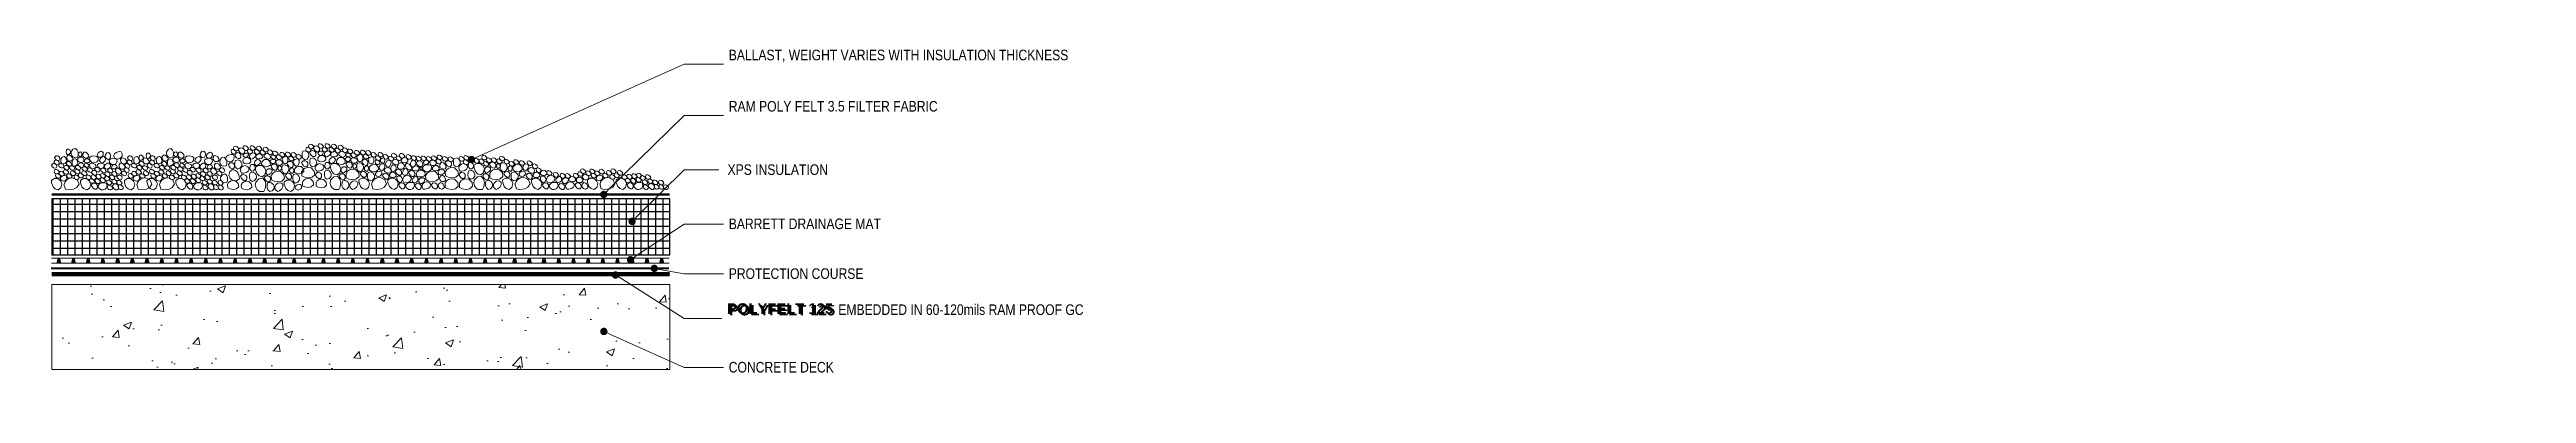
# Model space of a CAD drawing. Header units: inches. Extents: x -328 to 241, y -33 to 146.
# Drawn here: x 72.1 to 240.6, y -32.8 to -9.4 of the extents above; entities that cross this region are included whole.
import ezdxf
from ezdxf import colors
from ezdxf.entities.mleader import LeaderData, LeaderLine
from ezdxf.math import Vec2, Vec3

# ---------------------------------------------------------------- set-up
doc = ezdxf.new("R2010")
doc.units = ezdxf.units.IN
doc.header["$MEASUREMENT"] = 0
doc.linetypes.add('Dash', pattern=[0.25, 0.125, -0.125])
doc.linetypes.add('Dashed - Dense', pattern=[0.8, 0.5, -0.3])
for name, color, linetype, lineweight in [('Drainage Mat', 191, 'Continuous', 0), ('Others', 190, 'Continuous', 0), ('RAM POLY FELT 3.5 FILTER FABRIC.', 4, 'Dash', 0), ('RamProof SYSTEM MESH', 7, 'Continuous', 0), ('Text', 20, 'Continuous', 0)]:
    doc.layers.add(name, color=color, linetype=linetype, lineweight=lineweight)
doc.layers.add('Insulation Border', color=8, linetype='Continuous')
doc.layers.add('Insulation Foam', color=9, linetype='Continuous')
doc.layers.add('Protection Course', color=99, linetype='Dashed - Dense', lineweight=0, true_color=0x216123)
doc.layers.add('RamProof SYSTEM LIQUID', color=140, linetype='Continuous', lineweight=0, true_color=0x00bfff)
doc.styles.get("Standard").update_dxf_attribs({"font": 'ARIALN.TTF'})

msp = doc.modelspace()

# ---------------------------------------------------------------- texts
at = {"layer": 'RamProof SYSTEM LIQUID', "insert": (118.35409, -26.78343), "char_height": 0.72, "attachment_point": 1}
msp.add_mtext('{\\fArial|b1|i0|c0|p34;\\C140;\\c16760576;POLYFELT 125}', dxfattribs=at)
at = {"layer": 'RamProof SYSTEM MESH', "insert": (118.2187, -26.67652), "char_height": 0.72, "width": 8.453108, "attachment_point": 1}
msp.add_mtext('{\\fArial|b1|i0|c0|p34;POLYFELT 125}', dxfattribs=at)

# ---------------------------------------------------------------- blocks, each defined once
blk = doc.blocks.new('*U13')
at = {"layer": 'Drainage Mat'}
h = blk.add_hatch(color=256, dxfattribs=at)
h.dxf.hatch_style = 1
h.paths.add_polyline_path([(0.5, 0.34), (0.45, 0.34), (0.36, 0), (0.5, 0), (0.64, 0), (0.55, 0.34)])
at = {"layer": 'Drainage Mat', "linetype": 'Continuous'}
for points in [[(0, 0.34), (1, 0.34)], [(0, 0), (1, 0)]]:
    blk.add_lwpolyline(points, dxfattribs=at)
blk.add_lwpolyline([(0.5, 0.34), (0.45, 0.34), (0.36, 0), (0.5, 0), (0.64, 0), (0.55, 0.34)], close=True, dxfattribs=at)
blk = doc.blocks.new('*U14')
at = {"layer": 'Drainage Mat', "color": 0, "linetype": 'ByBlock', "lineweight": -2, "transparency": 16777216}
for p in [(72.27, -23.95), (73.27, -23.95), (74.27, -23.95), (75.27, -23.95), (76.27, -23.95), (77.27, -23.95), (78.27, -23.95), (79.27, -23.95), (80.27, -23.95), (81.27, -23.95), (82.27, -23.95), (83.27, -23.95), (84.27, -23.95), (85.27, -23.95), (86.27, -23.95), (87.27, -23.95), (88.27, -23.95), (89.27, -23.95), (90.27, -23.95), (91.27, -23.95), (92.27, -23.95), (93.27, -23.95), (94.27, -23.95), (95.27, -23.95), (96.27, -23.95), (97.27, -23.95), (98.27, -23.95), (99.27, -23.95), (100.27, -23.95), (101.27, -23.95), (102.27, -23.95), (103.27, -23.95), (104.27, -23.95), (105.27, -23.95), (106.27, -23.95), (107.27, -23.95), (108.27, -23.95), (109.27, -23.95), (110.27, -23.95), (111.27, -23.95), (112.27, -23.95), (113.27, -23.95)]:
    blk.add_blockref('*U13', p, dxfattribs=at)
blk = doc.blocks.new('_Dot')
at = {"color": 0, "linetype": 'ByBlock', "lineweight": -2}
blk.add_line((-0.5, 0), (-1, 0), dxfattribs=at)
at = {"color": 0, "linetype": 'ByBlock', "const_width": 0.5}
blk.add_lwpolyline([(-0.25, 0, 1), (0.25, 0, 1)], format="xyb", close=True, dxfattribs=at)

# ---------------------------------------------------------------- hatches: boundary and pattern name
at = {"layer": 'Insulation Foam'}
h = msp.add_hatch(dxfattribs=at)
h.set_pattern_fill('NET', color=256, scale=4)
h.set_pattern_definition([(0, (-2503.62016, -11.93723), (0, 0.5), []), (90, (-2503.62016, -11.93723), (-0.5, 3e-17), [])])
h.paths.add_polyline_path([(72.28946, -23.37371), (114.31519, -23.37371), (114.31519, -19.56103), (72.28946, -19.56103)])
at = {"layer": 'Others', "linetype": 'Continuous'}
h = msp.add_hatch(dxfattribs=at)
h.set_pattern_fill('CONCRETE___STRUCTURAL_0001', color=256, style=0, pattern_type=2)
h.set_pattern_definition([(50, (87.356, -29.915), (-5.4655, 0.4782), [0.5715, -6.2865]), (355, (87.356, -29.915), (-1.0573, 5.7317), [0.4572, -5.0292]), (100.451, (87.8115, -29.955), (4.4082, 5.2535), [0.4857, -5.3427]), (46.184, (87.356, -28.391), (-8.1324, 1.2613), [0.8572, -9.4297]), (96.636, (88.034, -28.496), (7.1221, 7.4228), [0.7286, -8.014]), (351.184, (87.356, -28.391), (7.122, 7.4228), [0.6858, -7.5438]), (21, (88.118, -28.772), (-4.5484, 3.06796), [0.5715, -6.2865]), (326, (88.118, -28.772), (1.8541, 5.5256), [0.4572, -5.0292]), (71.451, (88.497, -29.028), (6.4025, 2.4577), [0.4857, -5.3427]), (37.5, (87.356, -29.9152), (0.09266, 2.53665), [0, -4.96824, 0, -5.1054, 0, -5.04825]), (7.5, (87.356, -29.9152), (2.0046, 3.00542), [0, -2.91084, 0, -4.85394, 0, -1.92405]), (327.5, (85.6568, -29.9152), (-4.06773, 0.17187), [0, -1.905, 0, -5.9436, 0, -7.8867]), (317.5, (84.8948, -29.9152), (4.44388, 0.7628), [0, -2.4765, 0, -3.94716, 0, -5.6007])])
h.paths.add_polyline_path([(72.28946, -31.17285), (114.31519, -31.17285), (114.31519, -25.40816), (72.28946, -25.40816)])

# ---------------------------------------------------------------- linework, layer by layer
at = {"layer": 'Drainage Mat'}
msp.add_lwpolyline([(114.21158, -23.94615), (72.26712, -23.94615)], dxfattribs=at)
at = {"layer": 'Insulation Border', "flags": 128}
msp.add_lwpolyline([(72.28946, -23.37371), (114.31519, -23.37371), (114.31519, -19.56103), (72.28946, -19.56103)], close=True, dxfattribs=at)
at = {"layer": 'Others', "linetype": 'Continuous'}
for points in [[(72.54389, -16.6739), (72.47969, -16.77942), (72.51908, -16.84991), (72.61115, -16.93221), (72.69547, -16.96191), (72.79463, -16.94796), (72.83783, -16.85456), (72.81175, -16.73139), (72.74234, -16.67305), (72.67459, -16.65079), (72.60994, -16.65107), (72.55892, -16.67384), (72.54392, -16.68142)], [(73.4558, -16.19944), (73.33232, -16.1966), (73.29097, -16.26596), (73.26573, -16.38684), (73.28216, -16.47472), (73.34384, -16.55362), (73.44632, -16.54433), (73.53995, -16.46016), (73.55576, -16.37088), (73.54117, -16.30107), (73.5086, -16.24523), (73.46337, -16.21243), (73.44931, -16.20322)], [(73.63137, -16.98883), (73.73546, -16.8748), (73.70407, -16.77887), (73.61089, -16.65581), (73.51459, -16.59912), (73.38958, -16.59242), (73.31416, -16.69662), (73.31659, -16.85398), (73.38772, -16.94222), (73.46549, -16.98579), (73.54486, -17.00098), (73.61291, -16.9853), (73.63314, -16.9796)], [(73.82971, -16.76759), (74.03237, -16.73146), (74.07702, -16.6045), (74.07835, -16.3987), (74.02249, -16.26056), (73.89569, -16.15202), (73.73133, -16.20103), (73.60617, -16.36945), (73.60981, -16.52052), (73.6567, -16.62974), (73.72833, -16.71023), (73.81305, -16.74888), (73.83907, -16.75926)], [(74.05991, -16.81431), (74.03071, -16.96591), (74.1076, -17.03132), (74.25133, -17.08759), (74.36306, -17.08563), (74.47315, -17.02604), (74.48304, -16.89779), (74.39878, -16.76487), (74.29203, -16.72679), (74.20295, -16.73025), (74.12734, -16.75876), (74.0775, -16.80768), (74.06323, -16.8231)], [(74.18868, -16.68586), (74.29664, -16.68094), (74.32859, -16.61791), (74.34338, -16.51088), (74.32377, -16.43515), (74.26521, -16.36997), (74.1763, -16.38421), (74.09961, -16.4633), (74.09115, -16.54218), (74.10807, -16.60225), (74.13984, -16.64905), (74.18129, -16.67497), (74.19412, -16.68216)], [(74.71195, -16.79149), (74.81603, -16.67747), (74.78464, -16.58153), (74.69146, -16.45847), (74.59516, -16.40178), (74.47016, -16.39509), (74.39474, -16.49929), (74.39716, -16.65665), (74.4683, -16.74488), (74.54606, -16.78846), (74.62543, -16.80364), (74.69349, -16.78796), (74.71371, -16.78226)], [(74.50959, -16.97315), (74.52881, -17.09515), (74.60443, -17.12348), (74.72787, -17.12677), (74.81142, -17.09493), (74.87806, -17.02019), (74.85066, -16.921), (74.75114, -16.84387), (74.66047, -16.84423), (74.59439, -16.87103), (74.54524, -16.91303), (74.52102, -16.96338), (74.51448, -16.97886)], [(75.44577, -16.96339), (75.45737, -16.75787), (75.34414, -16.68512), (75.1442, -16.63635), (74.9969, -16.65882), (74.86203, -16.75715), (74.87179, -16.92839), (75.00679, -17.08903), (75.15463, -17.12035), (75.27172, -17.09993), (75.36656, -17.0488), (75.42371, -16.97528), (75.43982, -16.95236)], [(75.78446, -16.42448), (75.67043, -16.3204), (75.5745, -16.35179), (75.45144, -16.44497), (75.39475, -16.54127), (75.38806, -16.66627), (75.49226, -16.74169), (75.64962, -16.73927), (75.73785, -16.66813), (75.78142, -16.59037), (75.79661, -16.511), (75.78093, -16.44294), (75.77523, -16.42272)], [(75.95087, -16.80458), (75.85142, -16.68649), (75.75221, -16.70508), (75.61803, -16.78137), (75.54924, -16.86945), (75.52627, -16.9925), (75.61972, -17.08089), (75.77605, -17.09905), (75.87282, -17.04005), (75.92619, -16.96865), (75.95161, -16.89194), (75.94495, -16.82242), (75.94195, -16.80162)], [(76.06284, -16.87857), (76.21707, -16.87154), (76.2627, -16.78151), (76.28383, -16.6286), (76.25582, -16.52042), (76.17217, -16.4273), (76.04515, -16.44765), (75.9356, -16.56063), (75.92351, -16.67332), (75.94768, -16.75912), (75.99307, -16.82598), (76.05228, -16.86302), (76.07061, -16.87329)], [(76.72924, -17.07182), (76.72081, -16.88675), (76.61277, -16.83198), (76.42928, -16.80662), (76.29946, -16.84024), (76.18772, -16.94063), (76.21214, -17.09304), (76.34772, -17.22451), (76.48294, -17.23901), (76.58591, -17.21), (76.66614, -17.15554), (76.71058, -17.08449), (76.72291, -17.06249)], [(77.09765, -16.55223), (77.0103, -16.36583), (76.87611, -16.35556), (76.67698, -16.40754), (76.558, -16.49725), (76.48598, -16.64782), (76.57585, -16.79389), (76.77093, -16.8712), (76.91592, -16.82859), (77.00928, -16.75503), (77.06848, -16.665), (77.08388, -16.57317), (77.08718, -16.54535)], [(77.29219, -17.18422), (77.39628, -17.07019), (77.36488, -16.97426), (77.27171, -16.8512), (77.1754, -16.79451), (77.0504, -16.78781), (76.97498, -16.89201), (76.9774, -17.04937), (77.04854, -17.13761), (77.12631, -17.18118), (77.20568, -17.19637), (77.27373, -17.18068), (77.29396, -17.17499)], [(77.4995, -16.6739), (77.43531, -16.77942), (77.4747, -16.84991), (77.56676, -16.93221), (77.65109, -16.96191), (77.75025, -16.94796), (77.79345, -16.85456), (77.76737, -16.73139), (77.69796, -16.67305), (77.63021, -16.65079), (77.56556, -16.65107), (77.51454, -16.67384), (77.49954, -16.68142)], [(78.41142, -16.60369), (78.28794, -16.60086), (78.24659, -16.67022), (78.22135, -16.7911), (78.23778, -16.87897), (78.29945, -16.95788), (78.40194, -16.94859), (78.49557, -16.86441), (78.51138, -16.77513), (78.49679, -16.70533), (78.46422, -16.64948), (78.41899, -16.61668), (78.40493, -16.60748)], [(78.8268, -17.18422), (78.93088, -17.07019), (78.89949, -16.97426), (78.80631, -16.8512), (78.71001, -16.79451), (78.58501, -16.78781), (78.50959, -16.89201), (78.51201, -17.04937), (78.58315, -17.13761), (78.66091, -17.18118), (78.74028, -17.19637), (78.80834, -17.18068), (78.82856, -17.17499)], [(78.90104, -16.4608), (78.77756, -16.45796), (78.73621, -16.52732), (78.71097, -16.6482), (78.7274, -16.73607), (78.78907, -16.81498), (78.89156, -16.80569), (78.98518, -16.72151), (79.001, -16.63224), (78.9864, -16.56243), (78.95384, -16.50658), (78.90861, -16.47378), (78.89454, -16.46458)], [(79.03411, -16.6739), (78.96991, -16.77942), (79.00931, -16.84991), (79.10137, -16.93221), (79.18569, -16.96191), (79.28486, -16.94796), (79.32806, -16.85456), (79.30197, -16.73139), (79.23256, -16.67305), (79.16481, -16.65079), (79.10016, -16.65107), (79.04914, -16.67384), (79.03414, -16.68142)], [(80.1216, -16.98883), (80.22569, -16.8748), (80.19429, -16.77887), (80.10112, -16.65581), (80.00481, -16.59912), (79.87981, -16.59242), (79.80439, -16.69662), (79.80681, -16.85398), (79.87795, -16.94222), (79.95571, -16.98579), (80.03508, -17.00098), (80.10314, -16.9853), (80.12336, -16.9796)], [(80.31993, -16.76759), (80.52259, -16.73146), (80.56725, -16.6045), (80.56857, -16.3987), (80.51271, -16.26056), (80.38592, -16.15202), (80.22156, -16.20103), (80.0964, -16.36945), (80.10003, -16.52052), (80.14692, -16.62974), (80.21856, -16.71023), (80.30327, -16.74888), (80.32929, -16.75926)], [(80.55014, -16.81431), (80.52094, -16.96591), (80.59782, -17.03132), (80.74155, -17.08759), (80.85329, -17.08563), (80.96338, -17.02604), (80.97326, -16.89779), (80.889, -16.76487), (80.78225, -16.72679), (80.69318, -16.73025), (80.61756, -16.75876), (80.56772, -16.80768), (80.55345, -16.8231)], [(80.6789, -16.68586), (80.78686, -16.68094), (80.81881, -16.61791), (80.8336, -16.51088), (80.81399, -16.43515), (80.75543, -16.36997), (80.66653, -16.38421), (80.58984, -16.4633), (80.58137, -16.54218), (80.5983, -16.60225), (80.63007, -16.64905), (80.67152, -16.67497), (80.68435, -16.68216)], [(81.20217, -16.79149), (81.30626, -16.67747), (81.27486, -16.58153), (81.18169, -16.45847), (81.08538, -16.40178), (80.96038, -16.39509), (80.88496, -16.49929), (80.88738, -16.65665), (80.95852, -16.74488), (81.03629, -16.78846), (81.11566, -16.80364), (81.18371, -16.78796), (81.20394, -16.78226)], [(80.99982, -16.97315), (81.01904, -17.09515), (81.09466, -17.12348), (81.2181, -17.12677), (81.30164, -17.09493), (81.36829, -17.02019), (81.34088, -16.921), (81.24136, -16.84387), (81.15069, -16.84423), (81.08461, -16.87103), (81.03546, -16.91303), (81.01125, -16.96338), (81.0047, -16.97886)], [(81.93599, -16.96339), (81.9476, -16.75787), (81.83436, -16.68512), (81.63442, -16.63635), (81.48713, -16.65882), (81.35226, -16.75715), (81.36202, -16.92839), (81.49702, -17.08903), (81.64485, -17.12035), (81.76194, -17.09993), (81.85678, -17.0488), (81.91394, -16.97528), (81.93005, -16.95236)], [(82.44109, -16.80458), (82.34164, -16.68649), (82.24243, -16.70508), (82.10825, -16.78137), (82.03946, -16.86945), (82.01649, -16.9925), (82.10995, -17.08089), (82.26628, -17.09905), (82.36304, -17.04005), (82.41641, -16.96865), (82.44183, -16.89194), (82.43518, -16.82242), (82.43217, -16.80162)], [(82.52505, -16.77038), (82.67928, -16.76336), (82.72491, -16.67332), (82.74605, -16.52042), (82.71804, -16.41224), (82.63438, -16.31911), (82.50737, -16.33946), (82.39781, -16.45245), (82.38572, -16.56514), (82.4099, -16.65094), (82.45528, -16.7178), (82.51449, -16.75483), (82.53282, -16.76511)], [(83.21946, -17.07182), (83.21103, -16.88675), (83.10299, -16.83198), (82.91951, -16.80662), (82.78969, -16.84024), (82.67794, -16.94063), (82.70236, -17.09304), (82.83794, -17.22451), (82.97317, -17.23901), (83.07613, -17.21), (83.15636, -17.15554), (83.2008, -17.08449), (83.21313, -17.06249)], [(83.21171, -16.48941), (83.09769, -16.38532), (83.00175, -16.41672), (82.87869, -16.50989), (82.822, -16.6062), (82.81531, -16.7312), (82.91951, -16.80662), (83.07687, -16.8042), (83.1651, -16.73306), (83.20868, -16.6553), (83.22386, -16.57593), (83.20818, -16.50787), (83.20248, -16.48765)], [(83.57429, -17.02441), (83.67837, -16.91039), (83.64698, -16.81445), (83.5538, -16.69139), (83.4575, -16.6347), (83.3325, -16.62801), (83.25708, -16.73221), (83.2595, -16.88957), (83.33064, -16.9778), (83.4084, -17.02138), (83.48777, -17.03656), (83.55583, -17.02088), (83.57605, -17.01518)], [(83.93919, -17.35473), (84.14185, -17.3186), (84.1865, -17.19164), (84.18783, -16.98584), (84.13197, -16.8477), (84.00517, -16.73916), (83.84082, -16.78816), (83.71565, -16.95659), (83.71929, -17.10766), (83.76618, -17.21688), (83.83781, -17.29736), (83.92253, -17.33601), (83.94855, -17.3464)], [(84.70963, -16.74417), (84.62228, -16.55777), (84.48808, -16.5475), (84.28895, -16.59949), (84.16998, -16.68919), (84.09795, -16.83976), (84.18783, -16.98584), (84.38291, -17.06314), (84.52789, -17.02053), (84.62125, -16.94697), (84.68045, -16.85694), (84.69586, -16.76511), (84.69916, -16.73729)], [(84.77407, -16.49718), (84.83925, -16.39227), (84.80052, -16.32141), (84.70924, -16.23825), (84.6252, -16.20775), (84.5259, -16.22078), (84.48183, -16.31377), (84.50676, -16.43718), (84.57561, -16.49616), (84.64315, -16.51906), (84.7078, -16.51939), (84.75903, -16.4971), (84.77411, -16.48966)], [(84.95072, -16.27846), (85.0159, -16.17355), (84.97717, -16.10269), (84.88589, -16.01953), (84.80185, -15.98904), (84.70255, -16.00206), (84.65848, -16.09505), (84.68341, -16.21846), (84.75226, -16.27745), (84.8198, -16.30034), (84.88445, -16.30067), (84.93568, -16.27838), (84.95075, -16.27094)], [(84.84445, -16.43682), (84.73929, -16.54986), (84.76978, -16.64609), (84.8618, -16.77002), (84.95756, -16.82761), (85.0825, -16.83548), (85.1589, -16.73199), (85.15795, -16.57462), (85.08765, -16.48572), (85.01029, -16.44142), (84.93107, -16.42549), (84.86287, -16.44053), (84.84259, -16.44604)], [(85.09809, -16.11059), (84.99293, -16.22363), (85.02342, -16.31985), (85.11544, -16.44378), (85.2112, -16.50138), (85.33614, -16.50924), (85.41254, -16.40576), (85.41159, -16.24838), (85.34129, -16.15949), (85.26393, -16.11518), (85.18471, -16.09925), (85.11651, -16.11429), (85.09623, -16.1198)], [(85.29566, -16.9189), (85.30235, -17.10405), (85.40988, -17.15982), (85.59311, -17.18691), (85.72324, -17.15452), (85.83593, -17.05518), (85.81294, -16.90254), (85.6786, -16.76981), (85.54352, -16.75403), (85.44029, -16.78207), (85.35955, -16.83578), (85.31444, -16.90641), (85.30191, -16.92829)], [(85.66748, -16.58394), (85.62539, -16.46783), (85.54576, -16.45441), (85.42395, -16.47469), (85.348, -16.52184), (85.2968, -16.60791), (85.34259, -16.70007), (85.45497, -16.75684), (85.54391, -16.73923), (85.60369, -16.70033), (85.64394, -16.64975), (85.65812, -16.59571), (85.6616, -16.57926)], [(85.61004, -16.24939), (85.67523, -16.14449), (85.6365, -16.07363), (85.54521, -15.99047), (85.46118, -15.95997), (85.36188, -15.97299), (85.31781, -16.06598), (85.34273, -16.18939), (85.41159, -16.24838), (85.47913, -16.27128), (85.54378, -16.27161), (85.59501, -16.24932), (85.61008, -16.24188)], [(85.88887, -16.48461), (85.95406, -16.3797), (85.91533, -16.30884), (85.82404, -16.22568), (85.74, -16.19518), (85.64071, -16.2082), (85.59663, -16.30119), (85.62156, -16.4246), (85.69042, -16.48359), (85.75796, -16.50649), (85.8226, -16.50682), (85.87384, -16.48453), (85.88891, -16.47709)], [(85.74235, -16.74155), (85.84068, -16.86057), (85.94007, -16.84291), (86.07496, -16.76788), (86.14457, -16.68046), (86.16869, -16.55762), (86.07607, -16.46836), (85.91992, -16.44873), (85.8226, -16.50682), (85.76857, -16.57772), (85.74243, -16.65418), (85.74843, -16.72376), (85.75124, -16.74459)], [(86.0764, -16.24669), (86.14158, -16.14178), (86.10285, -16.07092), (86.01157, -15.98776), (85.92753, -15.95726), (85.82823, -15.97029), (85.78416, -16.06328), (85.80909, -16.18669), (85.87794, -16.24567), (85.94548, -16.26857), (86.01013, -16.2689), (86.06136, -16.24661), (86.07643, -16.23917)], [(86.36317, -16.49917), (86.42835, -16.39426), (86.38962, -16.3234), (86.29834, -16.24024), (86.2143, -16.20975), (86.115, -16.22277), (86.07093, -16.31576), (86.09586, -16.43917), (86.16472, -16.49816), (86.23225, -16.52105), (86.2969, -16.52138), (86.34813, -16.49909), (86.36321, -16.49165)], [(86.17638, -16.63541), (86.18196, -16.7897), (86.27156, -16.83618), (86.42426, -16.85875), (86.5327, -16.83175), (86.6266, -16.74897), (86.60745, -16.62178), (86.4955, -16.51116), (86.38293, -16.49802), (86.2969, -16.52138), (86.22962, -16.56614), (86.19203, -16.625), (86.18159, -16.64323)], [(86.51669, -16.27726), (86.58188, -16.17235), (86.54315, -16.10149), (86.45186, -16.01833), (86.36782, -15.98784), (86.26853, -16.00086), (86.22445, -16.09385), (86.24938, -16.21726), (86.31824, -16.27625), (86.38578, -16.29914), (86.45043, -16.29947), (86.50166, -16.27718), (86.51673, -16.26974)], [(86.76485, -16.55366), (86.83004, -16.44875), (86.79131, -16.37789), (86.70002, -16.29473), (86.61599, -16.26424), (86.51669, -16.27726), (86.47262, -16.37025), (86.49754, -16.49366), (86.5664, -16.55265), (86.63394, -16.57554), (86.69859, -16.57587), (86.74982, -16.55358), (86.76489, -16.54614)], [(86.96839, -16.34475), (87.03357, -16.23984), (86.99485, -16.16898), (86.90356, -16.08582), (86.81952, -16.05533), (86.72023, -16.06835), (86.67615, -16.16134), (86.70108, -16.28475), (86.76994, -16.34374), (86.83748, -16.36663), (86.90212, -16.36696), (86.95336, -16.34467), (86.96843, -16.33723)], [(86.76489, -16.54614), (86.71098, -16.69081), (86.77597, -16.76805), (86.90839, -16.84736), (87.01891, -16.86393), (87.13735, -16.82341), (87.16834, -16.69856), (87.10726, -16.55352), (87.0083, -16.49828), (86.91988, -16.48694), (86.84059, -16.50253), (86.78333, -16.54252), (86.76671, -16.55536)], [(87.26063, -16.52816), (87.32581, -16.42325), (87.28708, -16.35239), (87.1958, -16.26924), (87.11176, -16.23874), (87.01247, -16.25176), (86.96839, -16.34475), (86.99332, -16.46816), (87.06218, -16.52715), (87.12971, -16.55004), (87.19436, -16.55037), (87.24559, -16.52808), (87.26067, -16.52064)], [(87.2463, -16.61665), (87.19568, -16.71213), (87.23373, -16.77167), (87.3184, -16.8388), (87.39358, -16.86039), (87.47948, -16.84307), (87.51239, -16.75926), (87.48324, -16.65302), (87.4196, -16.60565), (87.35927, -16.58971), (87.30282, -16.59329), (87.25943, -16.61582), (87.24672, -16.62321)], [(87.61805, -16.60666), (87.68324, -16.50176), (87.64451, -16.43089), (87.55322, -16.34774), (87.46918, -16.31724), (87.36989, -16.33026), (87.32581, -16.42325), (87.35074, -16.54666), (87.4196, -16.60565), (87.48714, -16.62855), (87.55178, -16.62888), (87.60302, -16.60659), (87.61809, -16.59915)], [(87.85976, -16.8733), (87.92495, -16.76839), (87.88622, -16.69753), (87.79493, -16.61437), (87.7109, -16.58387), (87.6116, -16.5969), (87.56753, -16.68989), (87.59245, -16.8133), (87.66131, -16.87228), (87.72885, -16.89518), (87.7935, -16.89551), (87.84473, -16.87322), (87.8598, -16.86578)], [(88.08467, -16.69854), (88.14986, -16.59363), (88.11113, -16.52277), (88.01984, -16.43962), (87.93581, -16.40912), (87.83651, -16.42214), (87.79243, -16.51513), (87.81736, -16.63854), (87.88622, -16.69753), (87.95376, -16.72043), (88.01841, -16.72076), (88.06964, -16.69847), (88.08471, -16.69103)], [(88.48179, -16.68182), (88.54698, -16.57691), (88.50825, -16.50605), (88.41696, -16.4229), (88.33293, -16.3924), (88.23363, -16.40542), (88.18956, -16.49841), (88.21448, -16.62182), (88.28334, -16.68081), (88.35088, -16.70371), (88.41553, -16.70404), (88.46676, -16.68175), (88.48183, -16.67431)], [(88.69662, -16.96808), (88.76181, -16.86317), (88.72308, -16.79231), (88.6318, -16.70916), (88.54776, -16.67866), (88.44846, -16.69168), (88.40439, -16.78467), (88.42931, -16.90808), (88.49817, -16.96707), (88.56571, -16.98997), (88.63036, -16.9903), (88.68159, -16.96801), (88.69666, -16.96057)], [(88.86204, -16.70965), (88.92722, -16.60474), (88.8885, -16.53388), (88.79721, -16.45073), (88.71317, -16.42023), (88.61388, -16.43325), (88.5698, -16.52624), (88.59473, -16.64965), (88.66359, -16.70864), (88.73113, -16.73154), (88.79577, -16.73187), (88.84701, -16.70958), (88.86208, -16.70214)], [(89.21511, -16.84458), (89.2803, -16.73967), (89.24157, -16.66881), (89.15028, -16.58565), (89.06625, -16.55516), (88.96695, -16.56818), (88.92288, -16.66117), (88.9478, -16.78458), (89.01666, -16.84357), (89.0842, -16.86646), (89.14885, -16.86679), (89.20008, -16.8445), (89.21515, -16.83706)], [(89.56439, -16.30006), (89.36141, -16.33428), (89.31556, -16.46082), (89.3123, -16.6666), (89.36686, -16.80526), (89.49263, -16.91498), (89.65744, -16.86752), (89.78418, -16.70028), (89.78196, -16.54918), (89.7361, -16.43953), (89.66523, -16.35838), (89.58087, -16.31893), (89.55496, -16.3083)], [(89.86368, -16.35939), (89.92886, -16.25448), (89.89013, -16.18362), (89.79885, -16.10047), (89.71481, -16.06997), (89.61551, -16.08299), (89.57144, -16.17598), (89.59637, -16.29939), (89.66523, -16.35838), (89.73276, -16.38127), (89.79741, -16.3816), (89.84864, -16.35931), (89.86372, -16.35187)], [(90.04033, -16.14067), (90.10551, -16.03577), (90.06678, -15.96491), (89.9755, -15.88175), (89.89146, -15.85125), (89.79216, -15.86427), (89.74809, -15.95726), (89.77302, -16.08067), (89.84187, -16.13966), (89.90941, -16.16256), (89.97406, -16.16289), (90.02529, -16.1406), (90.04036, -16.13316)], [(89.93406, -16.29904), (89.8289, -16.41208), (89.85939, -16.5083), (89.95141, -16.63223), (90.04717, -16.68983), (90.17211, -16.69769), (90.24851, -16.59421), (90.24756, -16.43683), (90.17726, -16.34794), (90.0999, -16.30363), (90.02068, -16.2877), (89.95248, -16.30274), (89.9322, -16.30825)], [(90.08764, -16.78834), (89.88465, -16.82257), (89.8388, -16.94911), (89.83554, -17.15489), (89.8901, -17.29354), (90.01587, -17.40327), (90.18068, -17.35581), (90.30742, -17.18857), (90.30521, -17.03747), (90.25935, -16.92782), (90.18847, -16.84666), (90.10412, -16.80722), (90.0782, -16.79659)], [(90.1877, -15.9728), (90.08254, -16.08584), (90.11303, -16.18207), (90.20505, -16.306), (90.30081, -16.36359), (90.42575, -16.37146), (90.50215, -16.26797), (90.5012, -16.11059), (90.4309, -16.0217), (90.35354, -15.97739), (90.27432, -15.96146), (90.20612, -15.9765), (90.18584, -15.98201)], [(90.38527, -16.78112), (90.39196, -16.96626), (90.49949, -17.02204), (90.68272, -17.04912), (90.81285, -17.01673), (90.92554, -16.91739), (90.90255, -16.76476), (90.76821, -16.63202), (90.63313, -16.61625), (90.5299, -16.64429), (90.44916, -16.69799), (90.40405, -16.76863), (90.39152, -16.7905)], [(90.75709, -16.44616), (90.715, -16.33004), (90.63537, -16.31663), (90.51356, -16.3369), (90.43761, -16.38406), (90.38641, -16.47013), (90.4322, -16.56228), (90.54458, -16.61905), (90.63352, -16.60144), (90.6933, -16.56255), (90.73355, -16.51196), (90.74773, -16.45792), (90.75121, -16.44148)], [(90.69965, -16.11161), (90.76484, -16.0067), (90.72611, -15.93584), (90.63482, -15.85268), (90.55079, -15.82218), (90.45149, -15.83521), (90.40742, -15.9282), (90.43234, -16.05161), (90.5012, -16.11059), (90.56874, -16.13349), (90.63339, -16.13382), (90.68462, -16.11153), (90.69969, -16.10409)], [(90.97848, -16.34682), (91.04367, -16.24191), (91.00494, -16.17105), (90.91365, -16.08789), (90.82961, -16.05739), (90.73032, -16.07042), (90.68624, -16.16341), (90.71117, -16.28682), (90.78003, -16.3458), (90.84757, -16.3687), (90.91221, -16.36903), (90.96345, -16.34674), (90.97852, -16.3393)], [(90.83196, -16.60376), (90.93029, -16.72278), (91.02968, -16.70512), (91.16457, -16.63009), (91.23418, -16.54267), (91.2583, -16.41984), (91.16568, -16.33057), (91.00953, -16.31095), (90.91221, -16.36903), (90.85818, -16.43993), (90.83204, -16.5164), (90.83804, -16.58598), (90.84085, -16.6068)], [(91.16601, -16.1089), (91.23119, -16.00399), (91.19246, -15.93313), (91.10118, -15.84998), (91.01714, -15.81948), (90.91784, -15.8325), (90.87377, -15.92549), (90.8987, -16.0489), (90.96755, -16.10789), (91.03509, -16.13078), (91.09974, -16.13111), (91.15097, -16.10882), (91.16605, -16.10138)], [(91.45278, -16.36138), (91.51796, -16.25647), (91.47923, -16.18561), (91.38795, -16.10246), (91.30391, -16.07196), (91.20462, -16.08498), (91.16054, -16.17797), (91.18547, -16.30138), (91.25433, -16.36037), (91.32186, -16.38327), (91.38651, -16.3836), (91.43774, -16.36131), (91.45282, -16.35387)], [(91.1611, -17.05566), (91.25943, -17.17468), (91.35882, -17.15702), (91.49371, -17.08199), (91.56332, -16.99457), (91.58744, -16.87174), (91.49482, -16.78247), (91.33867, -16.76285), (91.24136, -16.82093), (91.18732, -16.89183), (91.16118, -16.9683), (91.16718, -17.03788), (91.16999, -17.0587)], [(91.26599, -16.49762), (91.27157, -16.65191), (91.36117, -16.69839), (91.51387, -16.72096), (91.62231, -16.69397), (91.71621, -16.61119), (91.69706, -16.48399), (91.58511, -16.37338), (91.47254, -16.36023), (91.38651, -16.3836), (91.31923, -16.42835), (91.28164, -16.48721), (91.2712, -16.50545)], [(91.6063, -16.13947), (91.67149, -16.03456), (91.63276, -15.9637), (91.54147, -15.88055), (91.45744, -15.85005), (91.35814, -15.86307), (91.31406, -15.95606), (91.33899, -16.07947), (91.40785, -16.13846), (91.47539, -16.16136), (91.54004, -16.16169), (91.59127, -16.1394), (91.60634, -16.13196)], [(91.85446, -16.41587), (91.91965, -16.31097), (91.88092, -16.24011), (91.78964, -16.15695), (91.7056, -16.12645), (91.6063, -16.13947), (91.56223, -16.23246), (91.58716, -16.35587), (91.65601, -16.41486), (91.72355, -16.43776), (91.7882, -16.43809), (91.83943, -16.4158), (91.8545, -16.40836)], [(91.66767, -16.9016), (91.65413, -17.10701), (91.76668, -17.18082), (91.96615, -17.23147), (92.11365, -17.21038), (92.24944, -17.11332), (92.24129, -16.942), (92.10781, -16.78009), (91.96027, -16.74738), (91.843, -16.76671), (91.74768, -16.81695), (91.68984, -16.88992), (91.67351, -16.91269)], [(92.058, -16.20696), (92.12319, -16.10205), (92.08446, -16.03119), (91.99317, -15.94804), (91.90913, -15.91754), (91.80984, -15.93056), (91.76576, -16.02355), (91.79069, -16.14696), (91.85955, -16.20595), (91.92709, -16.22885), (91.99173, -16.22918), (92.04297, -16.20689), (92.05804, -16.19945)], [(91.8545, -16.40836), (91.80059, -16.55303), (91.86558, -16.63027), (91.998, -16.70957), (92.10852, -16.72615), (92.22696, -16.68562), (92.25795, -16.56078), (92.19687, -16.41573), (92.09791, -16.3605), (92.00949, -16.34915), (91.9302, -16.36474), (91.87294, -16.40473), (91.85632, -16.41758)], [(92.35024, -16.39038), (92.41542, -16.28547), (92.3767, -16.21461), (92.28541, -16.13145), (92.20137, -16.10095), (92.10208, -16.11397), (92.058, -16.20696), (92.08293, -16.33037), (92.15179, -16.38936), (92.21933, -16.41226), (92.28397, -16.41259), (92.3352, -16.3903), (92.35028, -16.38286)], [(92.60389, -16.90065), (92.58582, -16.77846), (92.51047, -16.74943), (92.38707, -16.74498), (92.30323, -16.77603), (92.23588, -16.85015), (92.26236, -16.94959), (92.36114, -17.02764), (92.45181, -17.02814), (92.51815, -17.00196), (92.56769, -16.96043), (92.59237, -16.9103), (92.59906, -16.89488)], [(92.33591, -16.47886), (92.28529, -16.57435), (92.32334, -16.63388), (92.40801, -16.70101), (92.4832, -16.7226), (92.56909, -16.70529), (92.602, -16.62147), (92.57285, -16.51523), (92.50921, -16.46786), (92.44888, -16.45192), (92.39243, -16.4555), (92.34904, -16.47803), (92.33633, -16.48543)], [(92.70766, -16.46888), (92.77285, -16.36397), (92.73412, -16.29311), (92.64283, -16.20995), (92.55879, -16.17945), (92.4595, -16.19248), (92.41542, -16.28547), (92.44035, -16.40888), (92.50921, -16.46786), (92.57675, -16.49076), (92.6414, -16.49109), (92.69263, -16.4688), (92.7077, -16.46136)], [(93.05206, -17.0637), (93.08269, -16.91238), (93.00642, -16.84625), (92.86322, -16.78863), (92.75148, -16.78954), (92.64083, -16.84809), (92.62974, -16.97625), (92.71275, -17.10995), (92.81913, -17.14904), (92.90824, -17.14641), (92.98412, -17.11861), (93.03442, -17.07016), (93.04883, -17.05488)], [(92.94937, -16.73551), (93.01456, -16.6306), (92.97583, -16.55974), (92.88455, -16.47659), (92.80051, -16.44609), (92.70121, -16.45911), (92.65714, -16.5521), (92.68206, -16.67551), (92.75092, -16.7345), (92.81846, -16.7574), (92.88311, -16.75773), (92.93434, -16.73544), (92.94941, -16.728)], [(93.17428, -16.56076), (93.23947, -16.45585), (93.20074, -16.38499), (93.10945, -16.30183), (93.02542, -16.27133), (92.92612, -16.28436), (92.88205, -16.37735), (92.90697, -16.50076), (92.97583, -16.55974), (93.04337, -16.58264), (93.10802, -16.58297), (93.15925, -16.56068), (93.17432, -16.55324)], [(93.5714, -16.54404), (93.63659, -16.43913), (93.59786, -16.36827), (93.50658, -16.28511), (93.42254, -16.25461), (93.32324, -16.26764), (93.27917, -16.36063), (93.3041, -16.48404), (93.37295, -16.54302), (93.44049, -16.56592), (93.50514, -16.56625), (93.55637, -16.54396), (93.57144, -16.53652)], [(93.78623, -16.8303), (93.85142, -16.72539), (93.81269, -16.65453), (93.72141, -16.57137), (93.63737, -16.54087), (93.53807, -16.5539), (93.494, -16.64689), (93.51893, -16.7703), (93.58778, -16.82928), (93.65532, -16.85218), (93.71997, -16.85251), (93.7712, -16.83022), (93.78627, -16.82278)], [(93.95165, -16.57187), (94.01683, -16.46696), (93.97811, -16.3961), (93.88682, -16.31294), (93.80278, -16.28244), (93.70349, -16.29547), (93.65941, -16.38846), (93.68434, -16.51187), (93.7532, -16.57085), (93.82074, -16.59375), (93.88538, -16.59408), (93.93662, -16.57179), (93.95169, -16.56435)], [(94.30472, -16.70679), (94.36991, -16.60188), (94.33118, -16.53102), (94.23989, -16.44787), (94.15586, -16.41737), (94.05656, -16.43039), (94.01249, -16.52338), (94.03741, -16.64679), (94.10627, -16.70578), (94.17381, -16.72868), (94.23846, -16.72901), (94.28969, -16.70672), (94.30476, -16.69928)], [(94.60846, -16.92796), (94.67365, -16.82305), (94.63492, -16.75219), (94.54363, -16.66903), (94.4596, -16.63853), (94.3603, -16.65156), (94.31623, -16.74454), (94.34115, -16.86796), (94.41001, -16.92694), (94.47755, -16.94984), (94.5422, -16.95017), (94.59343, -16.92788), (94.6085, -16.92044)], [(94.77251, -16.69776), (94.8377, -16.59285), (94.79897, -16.52199), (94.70768, -16.43884), (94.62365, -16.40834), (94.52435, -16.42136), (94.48028, -16.51435), (94.5052, -16.63776), (94.57406, -16.69675), (94.6416, -16.71965), (94.70625, -16.71998), (94.75748, -16.69769), (94.77255, -16.69025)], [(94.74845, -17.13844), (94.8719, -17.14244), (94.9139, -17.07347), (94.94028, -16.95284), (94.92467, -16.86481), (94.86374, -16.78533), (94.76117, -16.79365), (94.66676, -16.87695), (94.65011, -16.96607), (94.66405, -17.03601), (94.69608, -17.09216), (94.741, -17.12539), (94.75498, -17.13472)], [(95.13105, -16.84533), (95.19624, -16.74042), (95.15751, -16.66956), (95.06622, -16.5864), (94.98219, -16.5559), (94.88289, -16.56893), (94.83882, -16.66192), (94.86374, -16.78533), (94.9326, -16.84431), (95.00014, -16.86721), (95.06479, -16.86754), (95.11602, -16.84525), (95.13109, -16.83781)], [(95.48188, -16.96079), (95.54706, -16.85588), (95.50833, -16.78502), (95.41705, -16.70186), (95.33301, -16.67136), (95.23371, -16.68439), (95.18964, -16.77737), (95.21457, -16.90079), (95.28342, -16.95977), (95.35096, -16.98267), (95.41561, -16.983), (95.46684, -16.96071), (95.48191, -16.95327)], [(95.68436, -16.76186), (95.74954, -16.65695), (95.71081, -16.58609), (95.61953, -16.50294), (95.53549, -16.47244), (95.43619, -16.48546), (95.39212, -16.57845), (95.41705, -16.70186), (95.4859, -16.76085), (95.55344, -16.78374), (95.61809, -16.78407), (95.66932, -16.76178), (95.68439, -16.75434)], [(96.0137, -16.94704), (96.07888, -16.84213), (96.04016, -16.77127), (95.94887, -16.68811), (95.86483, -16.65762), (95.76554, -16.67064), (95.72146, -16.76363), (95.74639, -16.88704), (95.81525, -16.94603), (95.88279, -16.96892), (95.94743, -16.96925), (95.99867, -16.94696), (96.01374, -16.93952)], [(96.23861, -16.77228), (96.30379, -16.66738), (96.26507, -16.59652), (96.17378, -16.51336), (96.08974, -16.48286), (95.99045, -16.49588), (95.94637, -16.58887), (95.9713, -16.71228), (96.04016, -16.77127), (96.1077, -16.79417), (96.17234, -16.7945), (96.22357, -16.77221), (96.23865, -16.76477)], [(96.07407, -16.87447), (96.06236, -17.02842), (96.14621, -17.08462), (96.29542, -17.12411), (96.4062, -17.10941), (96.50877, -17.03764), (96.50395, -16.9091), (96.40507, -16.78667), (96.29467, -16.76102), (96.20657, -16.77463), (96.13471, -16.81159), (96.09078, -16.86588), (96.07836, -16.88283)], [(96.68177, -16.84956), (96.74695, -16.74465), (96.70822, -16.67379), (96.61694, -16.59063), (96.5329, -16.56013), (96.4336, -16.57316), (96.38953, -16.66615), (96.41446, -16.78956), (96.48331, -16.84854), (96.55085, -16.87144), (96.6155, -16.87177), (96.66673, -16.84948), (96.6818, -16.84204)], [(97.03919, -16.92806), (97.10437, -16.82315), (97.06565, -16.75229), (96.97436, -16.66913), (96.89032, -16.63864), (96.79103, -16.65166), (96.74695, -16.74465), (96.77188, -16.86806), (96.84074, -16.92705), (96.90828, -16.94994), (96.97292, -16.95027), (97.02415, -16.92798), (97.03923, -16.92054)], [(97.36355, -16.96409), (97.42873, -16.85918), (97.39, -16.78832), (97.29872, -16.70517), (97.21468, -16.67467), (97.11538, -16.68769), (97.07131, -16.78068), (97.09624, -16.90409), (97.16509, -16.96308), (97.23263, -16.98598), (97.29728, -16.98631), (97.34851, -16.96402), (97.36358, -16.95658)], [(97.7023, -16.94882), (97.76748, -16.84391), (97.72875, -16.77305), (97.63747, -16.68989), (97.55343, -16.65939), (97.45413, -16.67242), (97.41006, -16.7654), (97.43499, -16.88882), (97.50384, -16.9478), (97.57138, -16.9707), (97.63603, -16.97103), (97.68726, -16.94874), (97.70233, -16.9413)], [(98.06463, -16.98432), (98.12982, -16.87941), (98.09109, -16.80855), (97.9998, -16.7254), (97.91577, -16.6949), (97.81647, -16.70792), (97.7724, -16.80091), (97.79732, -16.92432), (97.86618, -16.98331), (97.93372, -17.0062), (97.99837, -17.00653), (98.0496, -16.98424), (98.06467, -16.9768)], [(98.41422, -16.93825), (98.47941, -16.83334), (98.44068, -16.76248), (98.3494, -16.67933), (98.26536, -16.64883), (98.16606, -16.66185), (98.12199, -16.75484), (98.14691, -16.87825), (98.21577, -16.93724), (98.28331, -16.96014), (98.34796, -16.96047), (98.39919, -16.93818), (98.41426, -16.93074)], [(98.79261, -16.87712), (98.8578, -16.77221), (98.81907, -16.70135), (98.72778, -16.6182), (98.64375, -16.5877), (98.54445, -16.60072), (98.50038, -16.69371), (98.5253, -16.81712), (98.59416, -16.87611), (98.6617, -16.89901), (98.72635, -16.89934), (98.77758, -16.87705), (98.79265, -16.86961)], [(99.15883, -16.98857), (99.22402, -16.88367), (99.18529, -16.81281), (99.094, -16.72965), (99.00996, -16.69915), (98.91067, -16.71217), (98.86659, -16.80516), (98.89152, -16.92857), (98.96038, -16.98756), (99.02792, -17.01046), (99.09257, -17.01079), (99.1438, -16.9885), (99.15887, -16.98106)], [(99.53886, -17.01157), (99.60405, -16.90666), (99.56532, -16.8358), (99.47403, -16.75264), (99.39, -16.72214), (99.2907, -16.73517), (99.24663, -16.82816), (99.27155, -16.95157), (99.34041, -17.01056), (99.40795, -17.03345), (99.4726, -17.03378), (99.52383, -17.01149), (99.5389, -17.00405)], [(99.85514, -16.78834), (99.65215, -16.82257), (99.6063, -16.94911), (99.60304, -17.15489), (99.6576, -17.29354), (99.78337, -17.40327), (99.94818, -17.35581), (100.07492, -17.18857), (100.07271, -17.03747), (100.02685, -16.92782), (99.95597, -16.84666), (99.87162, -16.80722), (99.8457, -16.79659)], [(100.29416, -16.98782), (100.35934, -16.88291), (100.32061, -16.81205), (100.22933, -16.72889), (100.14529, -16.69839), (100.04599, -16.71142), (100.00192, -16.80441), (100.02685, -16.92782), (100.0957, -16.9868), (100.16324, -17.0097), (100.22789, -17.01003), (100.27912, -16.98774), (100.29419, -16.9803)], [(100.6044, -16.91527), (100.66959, -16.81036), (100.63086, -16.7395), (100.53957, -16.65634), (100.45553, -16.62585), (100.35624, -16.63887), (100.31216, -16.73186), (100.33709, -16.85527), (100.40595, -16.91426), (100.47349, -16.93715), (100.53814, -16.93748), (100.58937, -16.91519), (100.60444, -16.90775)], [(100.94437, -17.03876), (101.00956, -16.93385), (100.97083, -16.86299), (100.87954, -16.77983), (100.7955, -16.74933), (100.69621, -16.76236), (100.65213, -16.85535), (100.67706, -16.97876), (100.74592, -17.03774), (100.81346, -17.06064), (100.87811, -17.06097), (100.92934, -17.03868), (100.94441, -17.03124)], [(101.30179, -17.11726), (101.36698, -17.01235), (101.32825, -16.94149), (101.23697, -16.85833), (101.15293, -16.82784), (101.05363, -16.84086), (101.00956, -16.93385), (101.03448, -17.05726), (101.10334, -17.11625), (101.17088, -17.13914), (101.23553, -17.13947), (101.28676, -17.11718), (101.30183, -17.10974)], [(101.83527, -16.90315), (101.90046, -16.79824), (101.86173, -16.72738), (101.77045, -16.64422), (101.68641, -16.61372), (101.58711, -16.62675), (101.54304, -16.71974), (101.56796, -16.84315), (101.63682, -16.90213), (101.70436, -16.92503), (101.76901, -16.92536), (101.82024, -16.90307), (101.83531, -16.89563)], [(102.14862, -17.07464), (102.21381, -16.96973), (102.17508, -16.89887), (102.08379, -16.81571), (101.99975, -16.78521), (101.90046, -16.79824), (101.85638, -16.89123), (101.88131, -17.01464), (101.95017, -17.07362), (102.01771, -17.09652), (102.08236, -17.09685), (102.13359, -17.07456), (102.14866, -17.06712)], [(102.48891, -17.0683), (102.55409, -16.96339), (102.51536, -16.89253), (102.42408, -16.80937), (102.34004, -16.77887), (102.24074, -16.7919), (102.19667, -16.88489), (102.2216, -17.0083), (102.29046, -17.06729), (102.35799, -17.09018), (102.42264, -17.09051), (102.47387, -17.06822), (102.48895, -17.06078)], [(103.0354, -16.9599), (103.10059, -16.85499), (103.06186, -16.78413), (102.97057, -16.70097), (102.88653, -16.67047), (102.78724, -16.6835), (102.74316, -16.77649), (102.76809, -16.8999), (102.83695, -16.95888), (102.90449, -16.98178), (102.96914, -16.98211), (103.02037, -16.95982), (103.03544, -16.95238)], [(72.50745, -18.16638), (72.27486, -18.31211), (72.28295, -18.49138), (72.38393, -18.74653), (72.52188, -18.88949), (72.7328, -18.96049), (72.91161, -18.81793), (72.9824, -18.54725), (72.90257, -18.36225), (72.79013, -18.25058), (72.66141, -18.18677), (72.53738, -18.18122), (72.50003, -18.18135)], [(72.34298, -17.1964), (72.27878, -17.30192), (72.31817, -17.37241), (72.41024, -17.45471), (72.49456, -17.48441), (72.59372, -17.47046), (72.63692, -17.37706), (72.61084, -17.25389), (72.54143, -17.19555), (72.47368, -17.17329), (72.40903, -17.17356), (72.35801, -17.19634), (72.34301, -17.20392)], [(72.50486, -16.96468), (72.44066, -17.07019), (72.48005, -17.14069), (72.57212, -17.22298), (72.65644, -17.25269), (72.7556, -17.23873), (72.7988, -17.14533), (72.77272, -17.02216), (72.70331, -16.96382), (72.63556, -16.94156), (72.57091, -16.94184), (72.51989, -16.96461), (72.50489, -16.97219)], [(72.74386, -17.85601), (72.80904, -17.7511), (72.77032, -17.68024), (72.67903, -17.59708), (72.59499, -17.56659), (72.4957, -17.57961), (72.45162, -17.6726), (72.47655, -17.79601), (72.54541, -17.855), (72.61295, -17.87789), (72.67759, -17.87822), (72.72882, -17.85593), (72.7439, -17.84849)], [(72.82941, -18.14355), (72.89459, -18.03864), (72.85586, -17.96778), (72.76458, -17.88462), (72.68054, -17.85412), (72.58124, -17.86714), (72.53717, -17.96013), (72.5621, -18.08354), (72.63095, -18.14253), (72.69849, -18.16543), (72.76314, -18.16576), (72.81437, -18.14347), (72.82944, -18.13603)], [(72.81066, -17.18297), (72.74646, -17.28849), (72.78586, -17.35898), (72.87792, -17.44128), (72.96224, -17.47099), (73.06141, -17.45703), (73.10461, -17.36363), (73.07852, -17.24046), (73.00911, -17.18212), (72.94136, -17.15986), (72.87671, -17.16014), (72.82569, -17.18291), (72.81069, -17.19049)], [(73.08156, -17.99221), (73.14675, -17.8873), (73.10802, -17.81644), (73.01673, -17.73329), (72.9327, -17.70279), (72.8334, -17.71581), (72.78932, -17.8088), (72.81425, -17.93221), (72.88311, -17.9912), (72.95065, -18.0141), (73.0153, -18.01443), (73.06653, -17.99214), (73.0816, -17.9847)], [(73.32356, -18.14208), (73.26674, -17.99853), (73.16676, -17.98467), (73.0153, -18.01443), (72.92211, -18.07611), (72.86127, -18.18551), (72.92183, -18.29899), (73.06431, -18.36583), (73.1748, -18.3406), (73.24808, -18.28983), (73.29653, -18.22516), (73.31229, -18.15712), (73.31604, -18.13645)], [(73.37533, -17.87644), (73.44051, -17.77154), (73.40179, -17.70067), (73.3105, -17.61752), (73.22646, -17.58702), (73.12717, -17.60004), (73.08309, -17.69303), (73.10802, -17.81644), (73.17688, -17.87543), (73.24442, -17.89833), (73.30906, -17.89866), (73.3603, -17.87637), (73.37537, -17.86893)], [(73.16499, -17.31458), (73.10079, -17.42009), (73.14018, -17.49059), (73.23225, -17.57288), (73.31657, -17.60259), (73.41574, -17.58863), (73.45894, -17.49523), (73.43285, -17.37206), (73.36344, -17.31373), (73.29569, -17.29146), (73.23104, -17.29174), (73.18002, -17.31451), (73.16502, -17.32209)], [(73.11866, -18.58428), (73.21937, -18.91225), (73.43843, -18.96049), (73.77918, -18.92111), (73.99642, -18.8008), (74.15038, -18.5691), (74.0361, -18.30709), (73.73218, -18.13404), (73.48299, -18.17057), (73.31177, -18.27021), (73.19309, -18.40498), (73.14626, -18.55294), (73.13433, -18.59808)], [(73.32797, -17.0546), (73.26377, -17.16012), (73.30316, -17.23061), (73.39523, -17.31291), (73.47955, -17.34262), (73.57871, -17.32866), (73.62191, -17.23526), (73.59583, -17.11209), (73.52642, -17.05375), (73.45867, -17.03149), (73.39402, -17.03177), (73.343, -17.05454), (73.328, -17.06212)], [(73.6139, -18.14869), (73.67909, -18.04378), (73.64036, -17.97292), (73.54907, -17.88976), (73.46503, -17.85927), (73.36574, -17.87229), (73.32166, -17.96528), (73.34659, -18.08869), (73.41545, -18.14768), (73.48299, -18.17057), (73.54764, -18.1709), (73.59887, -18.14861), (73.61394, -18.14117)], [(73.54548, -17.33883), (73.48128, -17.44435), (73.52067, -17.51484), (73.61274, -17.59714), (73.69706, -17.62684), (73.79623, -17.61289), (73.83943, -17.51949), (73.81334, -17.39632), (73.74393, -17.33798), (73.67618, -17.31572), (73.61153, -17.316), (73.56051, -17.33877), (73.54551, -17.34635)], [(73.86429, -17.96195), (73.92947, -17.85704), (73.89074, -17.78618), (73.79946, -17.70302), (73.71542, -17.67252), (73.61612, -17.68555), (73.57205, -17.77854), (73.59698, -17.90195), (73.66583, -17.96093), (73.73337, -17.98383), (73.79802, -17.98416), (73.84925, -17.96187), (73.86432, -17.95443)], [(74.09741, -18.23827), (74.1626, -18.13336), (74.12387, -18.0625), (74.03258, -17.97935), (73.94855, -17.94885), (73.84925, -17.96187), (73.80518, -18.05486), (73.8301, -18.17827), (73.89896, -18.23726), (73.9665, -18.26016), (74.03115, -18.26049), (74.08238, -18.2382), (74.09745, -18.23076)], [(74.15805, -17.84618), (74.22324, -17.74127), (74.18451, -17.67041), (74.09322, -17.58725), (74.00918, -17.55676), (73.90989, -17.56978), (73.86581, -17.66277), (73.89074, -17.78618), (73.9596, -17.84517), (74.02714, -17.86806), (74.09179, -17.86839), (74.14302, -17.8461), (74.15809, -17.83866)], [(73.94242, -17.31838), (73.87823, -17.4239), (73.91762, -17.49439), (74.00968, -17.57669), (74.094, -17.60639), (74.19317, -17.59244), (74.23637, -17.49904), (74.21028, -17.37587), (74.14088, -17.31753), (74.07312, -17.29527), (74.00848, -17.29555), (73.95746, -17.31832), (73.94246, -17.3259)], [(74.39118, -18.1225), (74.45636, -18.01759), (74.41764, -17.94673), (74.32635, -17.86358), (74.24231, -17.83308), (74.14302, -17.8461), (74.09894, -17.93909), (74.12387, -18.0625), (74.19273, -18.12149), (74.26027, -18.14439), (74.32491, -18.14472), (74.37615, -18.12243), (74.39122, -18.11499)], [(74.16568, -17.14152), (74.10148, -17.24704), (74.14088, -17.31753), (74.23294, -17.39982), (74.31726, -17.42953), (74.41643, -17.41558), (74.45963, -17.32218), (74.43354, -17.19901), (74.36413, -17.14067), (74.29638, -17.11841), (74.23173, -17.11868), (74.18071, -17.14145), (74.16571, -17.14904)], [(74.46688, -18.16638), (74.2343, -18.31211), (74.24238, -18.49138), (74.34337, -18.74653), (74.48132, -18.88949), (74.69224, -18.96049), (74.87104, -18.81793), (74.94183, -18.54725), (74.86201, -18.36225), (74.74957, -18.25058), (74.62085, -18.18677), (74.49682, -18.18122), (74.45946, -18.18135)], [(74.62244, -17.96427), (74.68762, -17.85936), (74.64889, -17.7885), (74.55761, -17.70535), (74.47357, -17.67485), (74.37427, -17.68787), (74.3302, -17.78086), (74.35513, -17.90427), (74.42398, -17.96326), (74.49152, -17.98616), (74.55617, -17.98649), (74.6074, -17.9642), (74.62247, -17.95676)], [(74.40989, -17.40587), (74.34569, -17.51139), (74.38508, -17.58188), (74.47715, -17.66418), (74.56147, -17.69388), (74.66064, -17.67993), (74.70384, -17.58653), (74.67775, -17.46336), (74.60834, -17.40502), (74.54059, -17.38276), (74.47594, -17.38304), (74.42492, -17.40581), (74.40992, -17.41339)], [(74.78153, -17.39239), (74.83125, -17.29644), (74.79264, -17.23726), (74.70735, -17.17093), (74.63196, -17.15005), (74.54623, -17.16817), (74.51411, -17.25229), (74.54426, -17.35825), (74.60834, -17.40502), (74.66882, -17.42039), (74.72523, -17.41628), (74.76841, -17.39335), (74.78105, -17.38583)], [(74.91218, -18.23944), (74.97737, -18.13453), (74.93864, -18.06367), (74.84735, -17.98052), (74.76331, -17.95002), (74.66402, -17.96304), (74.61994, -18.05603), (74.64487, -18.17944), (74.71373, -18.23843), (74.78127, -18.26132), (74.84591, -18.26166), (74.89715, -18.23937), (74.91222, -18.23192)], [(74.76803, -17.48101), (74.70384, -17.58653), (74.74323, -17.65702), (74.83529, -17.73932), (74.91961, -17.76902), (75.01878, -17.75507), (75.06198, -17.66167), (75.03589, -17.5385), (74.96649, -17.48016), (74.89873, -17.4579), (74.83409, -17.45818), (74.78307, -17.48095), (74.76807, -17.48853)], [(75.15044, -18.49228), (75.21562, -18.38737), (75.1769, -18.31651), (75.08561, -18.23335), (75.00157, -18.20285), (74.90228, -18.21588), (74.8582, -18.30887), (74.88313, -18.43228), (74.95199, -18.49126), (75.01953, -18.51416), (75.08417, -18.51449), (75.13541, -18.4922), (75.15048, -18.48476)], [(75.26358, -17.45837), (75.31613, -17.3132), (75.25042, -17.23657), (75.11725, -17.15852), (75.00659, -17.14298), (74.88853, -17.18462), (74.85871, -17.30975), (74.92115, -17.45421), (75.02063, -17.50852), (75.10915, -17.51903), (75.18829, -17.50269), (75.24517, -17.46217), (75.26168, -17.44917)], [(75.26155, -18.22673), (75.32673, -18.12182), (75.28801, -18.05096), (75.19672, -17.96781), (75.11268, -17.93731), (75.01339, -17.95033), (74.96931, -18.04332), (74.99424, -18.16673), (75.0631, -18.22572), (75.13064, -18.24862), (75.19528, -18.24895), (75.24652, -18.22666), (75.26159, -18.21922)], [(75.08417, -18.51449), (74.97902, -18.62753), (75.00951, -18.72376), (75.10152, -18.84769), (75.19729, -18.90528), (75.32223, -18.91315), (75.39862, -18.80966), (75.39768, -18.65228), (75.32737, -18.56339), (75.25002, -18.51908), (75.1708, -18.50315), (75.1026, -18.51819), (75.08232, -18.5237)], [(75.06198, -17.66167), (74.99779, -17.76718), (75.03718, -17.83768), (75.12924, -17.91997), (75.21356, -17.94968), (75.31273, -17.93572), (75.35593, -17.84232), (75.32984, -17.71915), (75.26043, -17.66082), (75.19268, -17.63856), (75.12804, -17.63883), (75.07702, -17.6616), (75.06201, -17.66918)], [(75.26355, -17.45085), (75.19935, -17.55637), (75.23874, -17.62686), (75.3308, -17.70916), (75.41513, -17.73887), (75.51429, -17.72491), (75.55749, -17.63151), (75.53141, -17.50834), (75.462, -17.45), (75.39425, -17.42774), (75.3296, -17.42802), (75.27858, -17.45079), (75.26358, -17.45837)], [(75.53042, -18.50349), (75.5956, -18.39858), (75.55688, -18.32772), (75.46559, -18.24456), (75.38155, -18.21406), (75.28226, -18.22709), (75.23818, -18.32008), (75.26311, -18.44349), (75.33197, -18.50247), (75.39951, -18.52537), (75.46415, -18.5257), (75.51538, -18.50341), (75.53046, -18.49597)], [(75.59404, -18.18182), (75.65923, -18.07692), (75.6205, -18.00606), (75.52921, -17.9229), (75.44518, -17.8924), (75.34588, -17.90542), (75.30181, -17.99841), (75.32673, -18.12182), (75.39559, -18.18081), (75.46313, -18.20371), (75.52778, -18.20404), (75.57901, -18.18175), (75.59408, -18.17431)], [(75.85122, -17.36358), (75.8442, -17.20935), (75.75416, -17.16371), (75.60126, -17.14258), (75.49308, -17.17059), (75.39995, -17.25425), (75.4203, -17.38126), (75.53329, -17.49082), (75.64598, -17.50291), (75.73178, -17.47873), (75.79864, -17.43334), (75.83567, -17.37413), (75.84595, -17.3558)], [(76.05179, -18.7407), (76.01756, -18.53772), (75.89102, -18.49187), (75.68524, -18.48861), (75.54659, -18.54317), (75.43686, -18.66894), (75.48432, -18.83375), (75.65156, -18.96049), (75.80266, -18.95827), (75.91231, -18.91241), (75.99347, -18.84154), (76.03291, -18.75719), (76.04354, -18.73127)], [(75.88462, -18.44054), (75.9498, -18.33563), (75.91107, -18.26477), (75.81979, -18.18162), (75.73575, -18.15112), (75.63646, -18.16414), (75.59238, -18.25713), (75.61731, -18.38054), (75.68617, -18.43953), (75.7537, -18.46242), (75.81835, -18.46275), (75.86958, -18.44046), (75.88466, -18.43302)], [(75.66573, -17.50157), (75.60153, -17.60708), (75.64092, -17.67758), (75.73299, -17.75987), (75.81731, -17.78958), (75.91648, -17.77562), (75.95968, -17.68222), (75.93359, -17.55905), (75.86418, -17.50072), (75.79643, -17.47845), (75.73178, -17.47873), (75.68076, -17.5015), (75.66576, -17.50908)], [(75.89837, -18.13998), (75.96355, -18.03507), (75.92482, -17.96421), (75.83354, -17.88106), (75.7495, -17.85056), (75.6502, -17.86358), (75.60613, -17.95657), (75.63106, -18.07998), (75.69991, -18.13897), (75.76745, -18.16186), (75.8321, -18.16219), (75.88333, -18.1399), (75.8984, -18.13246)], [(76.28424, -17.25337), (76.18479, -17.13527), (76.08558, -17.15386), (75.9514, -17.23016), (75.88261, -17.31823), (75.85964, -17.44129), (75.9531, -17.52968), (76.10942, -17.54784), (76.20619, -17.48884), (76.25956, -17.41743), (76.28498, -17.34073), (76.27833, -17.27121), (76.27532, -17.25041)], [(76.16715, -18.30551), (76.23233, -18.2006), (76.1936, -18.12974), (76.10232, -18.04659), (76.01828, -18.01609), (75.91898, -18.02911), (75.87491, -18.1221), (75.89984, -18.24551), (75.9687, -18.3045), (76.03623, -18.32739), (76.10088, -18.32772), (76.15211, -18.30543), (76.16719, -18.29799)], [(75.95486, -17.75134), (75.89066, -17.85686), (75.93005, -17.92735), (76.02212, -18.00965), (76.10644, -18.03936), (76.20561, -18.0254), (76.24881, -17.932), (76.22272, -17.80883), (76.15331, -17.75049), (76.08556, -17.72823), (76.02091, -17.72851), (75.96989, -17.75128), (75.95489, -17.75886)], [(76.31601, -18.59494), (76.3812, -18.49003), (76.34247, -18.41917), (76.25119, -18.33601), (76.16715, -18.30551), (76.06785, -18.31854), (76.02378, -18.41152), (76.0487, -18.53494), (76.11756, -18.59392), (76.1851, -18.61682), (76.24975, -18.61715), (76.30098, -18.59486), (76.31605, -18.58742)], [(76.14014, -17.51167), (76.07594, -17.61719), (76.11534, -17.68768), (76.2074, -17.76998), (76.29172, -17.79969), (76.39089, -17.78573), (76.43409, -17.69233), (76.408, -17.56916), (76.33859, -17.51082), (76.27084, -17.48856), (76.20619, -17.48884), (76.15517, -17.51161), (76.14017, -17.51919)], [(76.52056, -18.24637), (76.58575, -18.14147), (76.54702, -18.07061), (76.45573, -17.98745), (76.37169, -17.95695), (76.2724, -17.96997), (76.22832, -18.06296), (76.25325, -18.18637), (76.32211, -18.24536), (76.38965, -18.26826), (76.4543, -18.26859), (76.50553, -18.2463), (76.5206, -18.23886)], [(76.42116, -17.74425), (76.35697, -17.84977), (76.39636, -17.92026), (76.48842, -18.00256), (76.57274, -18.03227), (76.67191, -18.01831), (76.71511, -17.92491), (76.68903, -17.80174), (76.61962, -17.7434), (76.55187, -17.72114), (76.48722, -17.72142), (76.4362, -17.74419), (76.4212, -17.75177)], [(76.36058, -17.41026), (76.40377, -17.52598), (76.48352, -17.53864), (76.60513, -17.51722), (76.68064, -17.46935), (76.73103, -17.38281), (76.68437, -17.29108), (76.57146, -17.23538), (76.48269, -17.25382), (76.42328, -17.29328), (76.38351, -17.34424), (76.36983, -17.39841), (76.36651, -17.41489)], [(76.66947, -18.52828), (76.73465, -18.42337), (76.69592, -18.35251), (76.60464, -18.26936), (76.5206, -18.23886), (76.42131, -18.25188), (76.37723, -18.34487), (76.40216, -18.46828), (76.47102, -18.52727), (76.53855, -18.55016), (76.6032, -18.55049), (76.65443, -18.5282), (76.66951, -18.52076)], [(76.9344, -17.87824), (77.03849, -17.76422), (77.0071, -17.66829), (76.91392, -17.54522), (76.81762, -17.48853), (76.69261, -17.48184), (76.61719, -17.58604), (76.61962, -17.7434), (76.69075, -17.83163), (76.76852, -17.87521), (76.84789, -17.89039), (76.91594, -17.87471), (76.93617, -17.86901)], [(76.78306, -17.9807), (76.71886, -18.08622), (76.75825, -18.15671), (76.85032, -18.23901), (76.93464, -18.26872), (77.0338, -18.25476), (77.077, -18.16136), (77.05092, -18.03819), (76.98151, -17.97985), (76.91376, -17.95759), (76.84911, -17.95787), (76.79809, -17.98064), (76.78309, -17.98822)], [(77.01574, -18.60536), (77.08092, -18.50046), (77.04219, -18.4296), (76.95091, -18.34644), (76.86687, -18.31594), (76.76757, -18.32896), (76.7235, -18.42195), (76.74843, -18.54536), (76.81728, -18.60435), (76.88482, -18.62725), (76.94947, -18.62758), (77.0007, -18.60529), (77.01577, -18.59785)], [(77.18497, -17.54964), (77.28906, -17.43561), (77.25766, -17.33968), (77.16449, -17.21662), (77.06818, -17.15993), (76.94318, -17.15324), (76.86776, -17.25744), (76.87018, -17.4148), (76.94132, -17.50303), (77.01908, -17.5466), (77.09845, -17.56179), (77.16651, -17.54611), (77.18673, -17.54041)], [(77.08019, -17.70899), (77.01599, -17.81451), (77.05539, -17.885), (77.14745, -17.9673), (77.23177, -17.99701), (77.33094, -17.98305), (77.37414, -17.88965), (77.34805, -17.76648), (77.27864, -17.70814), (77.21089, -17.68588), (77.14624, -17.68616), (77.09522, -17.70893), (77.08022, -17.71651)], [(77.25478, -17.48863), (77.19058, -17.59414), (77.22997, -17.66464), (77.32204, -17.74693), (77.40636, -17.77664), (77.50552, -17.76268), (77.54872, -17.66928), (77.52264, -17.54611), (77.45323, -17.48777), (77.38548, -17.46551), (77.32083, -17.46579), (77.26981, -17.48856), (77.25481, -17.49614)], [(77.46307, -18.16638), (77.23048, -18.31211), (77.23857, -18.49138), (77.33955, -18.74653), (77.4775, -18.88949), (77.68842, -18.96049), (77.86723, -18.81793), (77.93802, -18.54725), (77.85819, -18.36225), (77.74575, -18.25058), (77.61703, -18.18677), (77.493, -18.18122), (77.45565, -18.18135)], [(77.29859, -17.1964), (77.2344, -17.30192), (77.27379, -17.37241), (77.36585, -17.45471), (77.45017, -17.48441), (77.54934, -17.47046), (77.59254, -17.37706), (77.56646, -17.25389), (77.49705, -17.19555), (77.4293, -17.17329), (77.36465, -17.17356), (77.31363, -17.19634), (77.29863, -17.20392)], [(77.46047, -16.96468), (77.39628, -17.07019), (77.43567, -17.14069), (77.52773, -17.22298), (77.61206, -17.25269), (77.71122, -17.23873), (77.75442, -17.14533), (77.72834, -17.02216), (77.65893, -16.96382), (77.59118, -16.94156), (77.52653, -16.94184), (77.47551, -16.96461), (77.46051, -16.97219)], [(77.78502, -18.14355), (77.85021, -18.03864), (77.81148, -17.96778), (77.7202, -17.88462), (77.63616, -17.85412), (77.53686, -17.86714), (77.49279, -17.96013), (77.51771, -18.08354), (77.58657, -18.14253), (77.65411, -18.16543), (77.71876, -18.16576), (77.76999, -18.14347), (77.78506, -18.13603)], [(77.76628, -17.18297), (77.70208, -17.28849), (77.74147, -17.35898), (77.83354, -17.44128), (77.91786, -17.47099), (78.01703, -17.45703), (78.06023, -17.36363), (78.03414, -17.24046), (77.96473, -17.18212), (77.89698, -17.15986), (77.83233, -17.16014), (77.78131, -17.18291), (77.76631, -17.19049)], [(78.03718, -17.99221), (78.10237, -17.8873), (78.06364, -17.81644), (77.97235, -17.73329), (77.88831, -17.70279), (77.78902, -17.71581), (77.74494, -17.8088), (77.76987, -17.93221), (77.83873, -17.9912), (77.90627, -18.0141), (77.97092, -18.01443), (78.02215, -17.99214), (78.03722, -17.9847)], [(78.27918, -18.14208), (78.22236, -17.99853), (78.12237, -17.98467), (77.97092, -18.01443), (77.87773, -18.07611), (77.81689, -18.18551), (77.87745, -18.29899), (78.01993, -18.36583), (78.13042, -18.3406), (78.20369, -18.28983), (78.25215, -18.22516), (78.26791, -18.15712), (78.27166, -18.13645)], [(78.33095, -17.87644), (78.39613, -17.77154), (78.35741, -17.70067), (78.26612, -17.61752), (78.18208, -17.58702), (78.08279, -17.60004), (78.03871, -17.69303), (78.06364, -17.81644), (78.1325, -17.87543), (78.20004, -17.89833), (78.26468, -17.89866), (78.31591, -17.87637), (78.33099, -17.86893)], [(78.12061, -17.31458), (78.05641, -17.42009), (78.0958, -17.49059), (78.18787, -17.57288), (78.27219, -17.60259), (78.37135, -17.58863), (78.41455, -17.49523), (78.38847, -17.37206), (78.31906, -17.31373), (78.25131, -17.29146), (78.18666, -17.29174), (78.13564, -17.31451), (78.12064, -17.32209)], [(78.07428, -18.58428), (78.17499, -18.91225), (78.39405, -18.96049), (78.73479, -18.92111), (78.95204, -18.8008), (79.106, -18.5691), (78.99172, -18.30709), (78.6878, -18.13404), (78.43861, -18.17057), (78.26739, -18.27021), (78.14871, -18.40498), (78.10188, -18.55294), (78.08995, -18.59808)], [(78.28358, -17.0546), (78.21939, -17.16012), (78.25878, -17.23061), (78.35084, -17.31291), (78.43517, -17.34262), (78.53433, -17.32866), (78.57753, -17.23526), (78.55145, -17.11209), (78.48204, -17.05375), (78.41429, -17.03149), (78.34964, -17.03177), (78.29862, -17.05454), (78.28362, -17.06212)], [(78.56952, -18.14869), (78.63471, -18.04378), (78.59598, -17.97292), (78.50469, -17.88976), (78.42065, -17.85927), (78.32136, -17.87229), (78.27728, -17.96528), (78.30221, -18.08869), (78.37107, -18.14768), (78.43861, -18.17057), (78.50326, -18.1709), (78.55449, -18.14861), (78.56956, -18.14117)], [(78.5011, -17.33883), (78.4369, -17.44435), (78.47629, -17.51484), (78.56836, -17.59714), (78.65268, -17.62684), (78.75184, -17.61289), (78.79504, -17.51949), (78.76896, -17.39632), (78.69955, -17.33798), (78.6318, -17.31572), (78.56715, -17.316), (78.51613, -17.33877), (78.50113, -17.34635)], [(78.8199, -17.96195), (78.88509, -17.85704), (78.84636, -17.78618), (78.75507, -17.70302), (78.67104, -17.67252), (78.57174, -17.68555), (78.52767, -17.77854), (78.55259, -17.90195), (78.62145, -17.96093), (78.68899, -17.98383), (78.75364, -17.98416), (78.80487, -17.96187), (78.81994, -17.95443)], [(78.99767, -18.16638), (78.76509, -18.31211), (78.77317, -18.49138), (78.87415, -18.74653), (79.01211, -18.88949), (79.22302, -18.96049), (79.40183, -18.81793), (79.47262, -18.54725), (79.3928, -18.36225), (79.28035, -18.25058), (79.15164, -18.18677), (79.02761, -18.18122), (78.99025, -18.18135)], [(78.8332, -17.1964), (78.769, -17.30192), (78.8084, -17.37241), (78.90046, -17.45471), (78.98478, -17.48441), (79.08395, -17.47046), (79.12715, -17.37706), (79.10106, -17.25389), (79.03165, -17.19555), (78.9639, -17.17329), (78.89925, -17.17356), (78.84823, -17.19634), (78.83323, -17.20392)], [(78.99508, -16.96468), (78.93088, -17.07019), (78.97028, -17.14069), (79.06234, -17.22298), (79.14666, -17.25269), (79.24583, -17.23873), (79.28903, -17.14533), (79.26294, -17.02216), (79.19353, -16.96382), (79.12578, -16.94156), (79.06113, -16.94184), (79.01011, -16.96461), (78.99511, -16.97219)], [(79.23408, -17.85601), (79.29927, -17.7511), (79.26054, -17.68024), (79.16925, -17.59708), (79.08522, -17.56659), (78.98592, -17.57961), (78.94184, -17.6726), (78.96677, -17.79601), (79.03563, -17.855), (79.10317, -17.87789), (79.16782, -17.87822), (79.21905, -17.85593), (79.23412, -17.84849)], [(79.31963, -18.14355), (79.38481, -18.03864), (79.34609, -17.96778), (79.2548, -17.88462), (79.17076, -17.85412), (79.07147, -17.86714), (79.02739, -17.96013), (79.05232, -18.08354), (79.12118, -18.14253), (79.18872, -18.16543), (79.25336, -18.16576), (79.3046, -18.14347), (79.31967, -18.13603)], [(79.30088, -17.18297), (79.23669, -17.28849), (79.27608, -17.35898), (79.36814, -17.44128), (79.45246, -17.47099), (79.55163, -17.45703), (79.59483, -17.36363), (79.56875, -17.24046), (79.49934, -17.18212), (79.43159, -17.15986), (79.36694, -17.16014), (79.31592, -17.18291), (79.30092, -17.19049)], [(79.57179, -17.99221), (79.63697, -17.8873), (79.59824, -17.81644), (79.50696, -17.73329), (79.42292, -17.70279), (79.32362, -17.71581), (79.27955, -17.8088), (79.30448, -17.93221), (79.37333, -17.9912), (79.44087, -18.0141), (79.50552, -18.01443), (79.55675, -17.99214), (79.57183, -17.9847)], [(79.81378, -18.14208), (79.75696, -17.99853), (79.65698, -17.98467), (79.50552, -18.01443), (79.41233, -18.07611), (79.35149, -18.18551), (79.41206, -18.29899), (79.55454, -18.36583), (79.66503, -18.3406), (79.7383, -18.28983), (79.78676, -18.22516), (79.80251, -18.15712), (79.80626, -18.13645)], [(79.86555, -17.87644), (79.93074, -17.77154), (79.89201, -17.70067), (79.80072, -17.61752), (79.71669, -17.58702), (79.61739, -17.60004), (79.57332, -17.69303), (79.59824, -17.81644), (79.6671, -17.87543), (79.73464, -17.89833), (79.79929, -17.89866), (79.85052, -17.87637), (79.86559, -17.86893)], [(79.65521, -17.31458), (79.59101, -17.42009), (79.63041, -17.49059), (79.72247, -17.57288), (79.80679, -17.60259), (79.90596, -17.58863), (79.94916, -17.49523), (79.92307, -17.37206), (79.85366, -17.31373), (79.78591, -17.29146), (79.72126, -17.29174), (79.67024, -17.31451), (79.65524, -17.32209)], [(79.60888, -18.58428), (79.70959, -18.91225), (79.92866, -18.96049), (80.2694, -18.92111), (80.48665, -18.8008), (80.6406, -18.5691), (80.52633, -18.30709), (80.22241, -18.13404), (79.97321, -18.17057), (79.802, -18.27021), (79.68332, -18.40498), (79.63649, -18.55294), (79.62456, -18.59808)], [(79.81819, -17.0546), (79.75399, -17.16012), (79.79339, -17.23061), (79.88545, -17.31291), (79.96977, -17.34262), (80.06894, -17.32866), (80.11214, -17.23526), (80.08605, -17.11209), (80.01664, -17.05375), (79.94889, -17.03149), (79.88424, -17.03177), (79.83322, -17.05454), (79.81822, -17.06212)], [(80.10413, -18.14869), (80.16931, -18.04378), (80.13058, -17.97292), (80.0393, -17.88976), (79.95526, -17.85927), (79.85596, -17.87229), (79.81189, -17.96528), (79.83682, -18.08869), (79.90567, -18.14768), (79.97321, -18.17057), (80.03786, -18.1709), (80.08909, -18.14861), (80.10416, -18.14117)], [(80.0357, -17.33883), (79.9715, -17.44435), (80.0109, -17.51484), (80.10296, -17.59714), (80.18728, -17.62684), (80.28645, -17.61289), (80.32965, -17.51949), (80.30356, -17.39632), (80.23415, -17.33798), (80.1664, -17.31572), (80.10175, -17.316), (80.05073, -17.33877), (80.03573, -17.34635)], [(80.35451, -17.96195), (80.41969, -17.85704), (80.38097, -17.78618), (80.28968, -17.70302), (80.20564, -17.67252), (80.10635, -17.68555), (80.06227, -17.77854), (80.0872, -17.90195), (80.15606, -17.96093), (80.2236, -17.98383), (80.28824, -17.98416), (80.33947, -17.96187), (80.35455, -17.95443)], [(80.58764, -18.23827), (80.65282, -18.13336), (80.61409, -18.0625), (80.52281, -17.97935), (80.43877, -17.94885), (80.33947, -17.96187), (80.2954, -18.05486), (80.32033, -18.17827), (80.38919, -18.23726), (80.45672, -18.26016), (80.52137, -18.26049), (80.5726, -18.2382), (80.58768, -18.23076)], [(80.64828, -17.84618), (80.71346, -17.74127), (80.67473, -17.67041), (80.58345, -17.58725), (80.49941, -17.55676), (80.40011, -17.56978), (80.35604, -17.66277), (80.38097, -17.78618), (80.44982, -17.84517), (80.51736, -17.86806), (80.58201, -17.86839), (80.63324, -17.8461), (80.64831, -17.83866)], [(80.43265, -17.31838), (80.36845, -17.4239), (80.40784, -17.49439), (80.49991, -17.57669), (80.58423, -17.60639), (80.6834, -17.59244), (80.7266, -17.49904), (80.70051, -17.37587), (80.6311, -17.31753), (80.56335, -17.29527), (80.4987, -17.29555), (80.44768, -17.31832), (80.43268, -17.3259)], [(80.8814, -18.1225), (80.94659, -18.01759), (80.90786, -17.94673), (80.81657, -17.86358), (80.73254, -17.83308), (80.63324, -17.8461), (80.58917, -17.93909), (80.61409, -18.0625), (80.68295, -18.12149), (80.75049, -18.14439), (80.81514, -18.14472), (80.86637, -18.12243), (80.88144, -18.11499)], [(80.6559, -17.14152), (80.59171, -17.24704), (80.6311, -17.31753), (80.72316, -17.39982), (80.80748, -17.42953), (80.90665, -17.41558), (80.94985, -17.32218), (80.92377, -17.19901), (80.85436, -17.14067), (80.78661, -17.11841), (80.72196, -17.11868), (80.67094, -17.14145), (80.65594, -17.14904)], [(80.95711, -18.16638), (80.72452, -18.31211), (80.73261, -18.49138), (80.83359, -18.74653), (80.97154, -18.88949), (81.18246, -18.96049), (81.36127, -18.81793), (81.43206, -18.54725), (81.35223, -18.36225), (81.23979, -18.25058), (81.11107, -18.18677), (80.98704, -18.18122), (80.94969, -18.18135)], [(81.11266, -17.96427), (81.17784, -17.85936), (81.13912, -17.7885), (81.04783, -17.70535), (80.96379, -17.67485), (80.8645, -17.68787), (80.82042, -17.78086), (80.84535, -17.90427), (80.91421, -17.96326), (80.98175, -17.98616), (81.04639, -17.98649), (81.09763, -17.9642), (81.1127, -17.95676)], [(80.90011, -17.40587), (80.83592, -17.51139), (80.87531, -17.58188), (80.96737, -17.66418), (81.05169, -17.69388), (81.15086, -17.67993), (81.19406, -17.58653), (81.16797, -17.46336), (81.09856, -17.40502), (81.03081, -17.38276), (80.96617, -17.38304), (80.91515, -17.40581), (80.90014, -17.41339)], [(81.27175, -17.39239), (81.32147, -17.29644), (81.28287, -17.23726), (81.19757, -17.17093), (81.12218, -17.15005), (81.03645, -17.16817), (81.00433, -17.25229), (81.03448, -17.35825), (81.09856, -17.40502), (81.15904, -17.42039), (81.21546, -17.41628), (81.25863, -17.39335), (81.27127, -17.38583)], [(81.4024, -18.23944), (81.46759, -18.13453), (81.42886, -18.06367), (81.33758, -17.98052), (81.25354, -17.95002), (81.15424, -17.96304), (81.11017, -18.05603), (81.13509, -18.17944), (81.20395, -18.23843), (81.27149, -18.26132), (81.33614, -18.26166), (81.38737, -18.23937), (81.40244, -18.23192)], [(81.25826, -17.48101), (81.19406, -17.58653), (81.23345, -17.65702), (81.32552, -17.73932), (81.40984, -17.76902), (81.50901, -17.75507), (81.55221, -17.66167), (81.52612, -17.5385), (81.45671, -17.48016), (81.38896, -17.4579), (81.32431, -17.45818), (81.27329, -17.48095), (81.25829, -17.48853)], [(81.64066, -18.49228), (81.70585, -18.38737), (81.66712, -18.31651), (81.57583, -18.23335), (81.4918, -18.20285), (81.3925, -18.21588), (81.34843, -18.30887), (81.37335, -18.43228), (81.44221, -18.49126), (81.50975, -18.51416), (81.5744, -18.51449), (81.62563, -18.4922), (81.6407, -18.48476)], [(81.7538, -17.45837), (81.80635, -17.3132), (81.74064, -17.23657), (81.60748, -17.15852), (81.49681, -17.14298), (81.37876, -17.18462), (81.34894, -17.30975), (81.41138, -17.45421), (81.51085, -17.50852), (81.59938, -17.51903), (81.67852, -17.50269), (81.7354, -17.46217), (81.7519, -17.44917)], [(81.75177, -18.22673), (81.81696, -18.12182), (81.77823, -18.05096), (81.68694, -17.96781), (81.60291, -17.93731), (81.50361, -17.95033), (81.45954, -18.04332), (81.48446, -18.16673), (81.55332, -18.22572), (81.62086, -18.24862), (81.68551, -18.24895), (81.73674, -18.22666), (81.75181, -18.21922)], [(81.5744, -18.51449), (81.46924, -18.62753), (81.49973, -18.72376), (81.59175, -18.84769), (81.68752, -18.90528), (81.81245, -18.91315), (81.88885, -18.80966), (81.8879, -18.65228), (81.8176, -18.56339), (81.74025, -18.51908), (81.66102, -18.50315), (81.59282, -18.51819), (81.57255, -18.5237)], [(81.55221, -17.66167), (81.48801, -17.76718), (81.5274, -17.83768), (81.61947, -17.91997), (81.70379, -17.94968), (81.80295, -17.93572), (81.84615, -17.84232), (81.82007, -17.71915), (81.75066, -17.66082), (81.68291, -17.63856), (81.61826, -17.63883), (81.56724, -17.6616), (81.55224, -17.66918)], [(81.75377, -17.45085), (81.68957, -17.55637), (81.72897, -17.62686), (81.82103, -17.70916), (81.90535, -17.73887), (82.00452, -17.72491), (82.04772, -17.63151), (82.02163, -17.50834), (81.95222, -17.45), (81.88447, -17.42774), (81.81982, -17.42802), (81.7688, -17.45079), (81.7538, -17.45837)], [(82.02064, -18.50349), (82.08583, -18.39858), (82.0471, -18.32772), (81.95581, -18.24456), (81.87177, -18.21406), (81.77248, -18.22709), (81.7284, -18.32008), (81.75333, -18.44349), (81.82219, -18.50247), (81.88973, -18.52537), (81.95438, -18.5257), (82.00561, -18.50341), (82.02068, -18.49597)], [(82.08427, -18.18182), (82.14945, -18.07692), (82.11072, -18.00606), (82.01944, -17.9229), (81.9354, -17.8924), (81.83611, -17.90542), (81.79203, -17.99841), (81.81696, -18.12182), (81.88582, -18.18081), (81.95335, -18.20371), (82.018, -18.20404), (82.06923, -18.18175), (82.08431, -18.17431)], [(82.34145, -17.36358), (82.33442, -17.20935), (82.24439, -17.16371), (82.09149, -17.14258), (81.9833, -17.17059), (81.89018, -17.25425), (81.91053, -17.38126), (82.02351, -17.49082), (82.1362, -17.50291), (82.222, -17.47873), (82.28886, -17.43334), (82.3259, -17.37413), (82.33617, -17.3558)], [(82.54201, -18.7407), (82.50779, -18.53772), (82.38125, -18.49187), (82.17547, -18.48861), (82.03681, -18.54317), (81.92708, -18.66894), (81.97454, -18.83375), (82.14179, -18.96049), (82.29288, -18.95827), (82.40254, -18.91241), (82.48369, -18.84154), (82.52314, -18.75719), (82.53377, -18.73127)], [(82.37484, -18.44054), (82.44003, -18.33563), (82.4013, -18.26477), (82.31001, -18.18162), (82.22597, -18.15112), (82.12668, -18.16414), (82.0826, -18.25713), (82.10753, -18.38054), (82.17639, -18.43953), (82.24393, -18.46242), (82.30858, -18.46275), (82.35981, -18.44046), (82.37488, -18.43302)], [(82.15595, -17.50157), (82.09175, -17.60708), (82.13115, -17.67758), (82.22321, -17.75987), (82.30753, -17.78958), (82.4067, -17.77562), (82.4499, -17.68222), (82.42381, -17.55905), (82.3544, -17.50072), (82.28665, -17.47845), (82.222, -17.47873), (82.17098, -17.5015), (82.15598, -17.50908)], [(82.38859, -18.13998), (82.45377, -18.03507), (82.41505, -17.96421), (82.32376, -17.88106), (82.23972, -17.85056), (82.14043, -17.86358), (82.09635, -17.95657), (82.12128, -18.07998), (82.19014, -18.13897), (82.25768, -18.16186), (82.32232, -18.16219), (82.37356, -18.1399), (82.38863, -18.13246)], [(82.77446, -17.25337), (82.67502, -17.13527), (82.5758, -17.15386), (82.44162, -17.23016), (82.37284, -17.31823), (82.34987, -17.44129), (82.44332, -17.52968), (82.59965, -17.54784), (82.69642, -17.48884), (82.74978, -17.41743), (82.77521, -17.34073), (82.76855, -17.27121), (82.76554, -17.25041)], [(82.65737, -18.30551), (82.72256, -18.2006), (82.68383, -18.12974), (82.59254, -18.04659), (82.5085, -18.01609), (82.40921, -18.02911), (82.36513, -18.1221), (82.39006, -18.24551), (82.45892, -18.3045), (82.52646, -18.32739), (82.59111, -18.32772), (82.64234, -18.30543), (82.65741, -18.29799)], [(82.44508, -17.75134), (82.38089, -17.85686), (82.42028, -17.92735), (82.51234, -18.00965), (82.59666, -18.03936), (82.69583, -18.0254), (82.73903, -17.932), (82.71294, -17.80883), (82.64353, -17.75049), (82.57578, -17.72823), (82.51114, -17.72851), (82.46012, -17.75128), (82.44511, -17.75886)], [(82.80624, -18.59494), (82.87142, -18.49003), (82.8327, -18.41917), (82.74141, -18.33601), (82.65737, -18.30551), (82.55808, -18.31854), (82.514, -18.41152), (82.53893, -18.53494), (82.60779, -18.59392), (82.67533, -18.61682), (82.73997, -18.61715), (82.7912, -18.59486), (82.80628, -18.58742)], [(82.63036, -17.51167), (82.56617, -17.61719), (82.60556, -17.68768), (82.69762, -17.76998), (82.78194, -17.79969), (82.88111, -17.78573), (82.92431, -17.69233), (82.89823, -17.56916), (82.82882, -17.51082), (82.76106, -17.48856), (82.69642, -17.48884), (82.6454, -17.51161), (82.6304, -17.51919)], [(83.01079, -18.24637), (83.07597, -18.14147), (83.03724, -18.07061), (82.94596, -17.98745), (82.86192, -17.95695), (82.76262, -17.96997), (82.71855, -18.06296), (82.74348, -18.18637), (82.81233, -18.24536), (82.87987, -18.26826), (82.94452, -18.26859), (82.99575, -18.2463), (83.01082, -18.23886)], [(82.91139, -17.74425), (82.84719, -17.84977), (82.88658, -17.92026), (82.97865, -18.00256), (83.06297, -18.03227), (83.16214, -18.01831), (83.20534, -17.92491), (83.17925, -17.80174), (83.10984, -17.7434), (83.04209, -17.72114), (82.97744, -17.72142), (82.92642, -17.74419), (82.91142, -17.75177)], [(82.85081, -17.41026), (82.89399, -17.52598), (82.97374, -17.53864), (83.09536, -17.51722), (83.17086, -17.46935), (83.22125, -17.38281), (83.1746, -17.29108), (83.06169, -17.23538), (82.97291, -17.25382), (82.91351, -17.29328), (82.87373, -17.34424), (82.86006, -17.39841), (82.85673, -17.41489)], [(83.15969, -18.52828), (83.22488, -18.42337), (83.18615, -18.35251), (83.09486, -18.26936), (83.01082, -18.23886), (82.91153, -18.25188), (82.86745, -18.34487), (82.89238, -18.46828), (82.96124, -18.52727), (83.02878, -18.55016), (83.09343, -18.55049), (83.14466, -18.5282), (83.15973, -18.52076)], [(83.42463, -17.87824), (83.52872, -17.76422), (83.49732, -17.66829), (83.40415, -17.54522), (83.30784, -17.48853), (83.18284, -17.48184), (83.10742, -17.58604), (83.10984, -17.7434), (83.18098, -17.83163), (83.25874, -17.87521), (83.33811, -17.89039), (83.40617, -17.87471), (83.42639, -17.86901)], [(83.27328, -17.9807), (83.20908, -18.08622), (83.24848, -18.15671), (83.34054, -18.23901), (83.42486, -18.26872), (83.52403, -18.25476), (83.56723, -18.16136), (83.54114, -18.03819), (83.47173, -17.97985), (83.40398, -17.95759), (83.33933, -17.95787), (83.28831, -17.98064), (83.27331, -17.98822)], [(83.50596, -18.60536), (83.57115, -18.50046), (83.53242, -18.4296), (83.44113, -18.34644), (83.35709, -18.31594), (83.2578, -18.32896), (83.21372, -18.42195), (83.23865, -18.54536), (83.30751, -18.60435), (83.37505, -18.62725), (83.43969, -18.62758), (83.49093, -18.60529), (83.506, -18.59785)], [(83.67519, -17.54964), (83.77928, -17.43561), (83.74788, -17.33968), (83.65471, -17.21662), (83.55841, -17.15993), (83.4334, -17.15324), (83.35798, -17.25744), (83.3604, -17.4148), (83.43154, -17.50303), (83.50931, -17.5466), (83.58868, -17.56179), (83.65673, -17.54611), (83.67696, -17.54041)], [(83.57041, -17.70899), (83.50622, -17.81451), (83.54561, -17.885), (83.63767, -17.9673), (83.72199, -17.99701), (83.82116, -17.98305), (83.86436, -17.88965), (83.83828, -17.76648), (83.76887, -17.70814), (83.70112, -17.68588), (83.63647, -17.68616), (83.58545, -17.70893), (83.57045, -17.71651)], [(83.8893, -18.61334), (83.95449, -18.50843), (83.91576, -18.43757), (83.82447, -18.35441), (83.74044, -18.32391), (83.64114, -18.33694), (83.59706, -18.42993), (83.62199, -18.55334), (83.69085, -18.61232), (83.75839, -18.63522), (83.82304, -18.63555), (83.87427, -18.61326), (83.88934, -18.60582)], [(83.745, -17.48863), (83.6808, -17.59414), (83.7202, -17.66464), (83.81226, -17.74693), (83.89658, -17.77664), (83.99575, -17.76268), (84.03895, -17.66928), (84.01286, -17.54611), (83.94345, -17.48777), (83.8757, -17.46551), (83.81105, -17.46579), (83.76003, -17.48856), (83.74503, -17.49614)], [(83.99748, -18.49226), (84.20014, -18.45613), (84.2448, -18.32917), (84.24612, -18.12337), (84.19026, -17.98523), (84.06347, -17.87669), (83.89911, -17.9257), (83.77395, -18.09412), (83.77758, -18.24519), (83.82447, -18.35441), (83.89611, -18.4349), (83.98083, -18.47355), (84.00684, -18.48393)], [(84.25073, -18.55503), (84.2601, -18.81423), (84.41063, -18.89232), (84.66716, -18.93023), (84.84934, -18.88489), (85.00711, -18.74582), (84.97492, -18.53212), (84.78685, -18.34629), (84.59773, -18.32421), (84.45321, -18.36347), (84.34017, -18.43866), (84.27702, -18.53754), (84.25948, -18.56817)], [(84.40894, -17.12636), (84.30378, -17.2394), (84.33427, -17.33563), (84.42629, -17.45956), (84.52205, -17.51715), (84.64699, -17.52502), (84.72339, -17.42153), (84.72244, -17.26415), (84.65214, -17.17526), (84.57478, -17.13095), (84.49556, -17.11502), (84.42736, -17.13007), (84.40708, -17.13557)], [(84.81692, -18.36085), (85.04813, -18.21294), (85.03836, -18.03376), (84.93498, -17.77957), (84.79569, -17.6379), (84.58412, -17.56889), (84.40666, -17.71313), (84.33841, -17.98446), (84.41997, -18.1687), (84.53346, -18.27931), (84.66277, -18.34191), (84.78685, -18.34629), (84.8242, -18.34581)], [(84.99803, -16.92613), (84.79504, -16.96035), (84.74919, -17.08689), (84.74593, -17.29267), (84.80049, -17.43133), (84.92626, -17.54105), (85.09107, -17.4936), (85.21781, -17.32635), (85.2156, -17.17526), (85.16973, -17.0656), (85.09886, -16.98445), (85.01451, -16.945), (84.98859, -16.93437)], [(85.11166, -17.62788), (85.19726, -17.81509), (85.33135, -17.82663), (85.53096, -17.77651), (85.65077, -17.68793), (85.72421, -17.53804), (85.63571, -17.39113), (85.44136, -17.31199), (85.29599, -17.35324), (85.20194, -17.42592), (85.14189, -17.51539), (85.12563, -17.60707), (85.12206, -17.63486)], [(85.24259, -17.9227), (85.13743, -18.03574), (85.16792, -18.13197), (85.25994, -18.2559), (85.3557, -18.31349), (85.48064, -18.32136), (85.55704, -18.21787), (85.55609, -18.0605), (85.48579, -17.9716), (85.40843, -17.9273), (85.32921, -17.91137), (85.26101, -17.92641), (85.24073, -17.93192)], [(85.17586, -18.59805), (85.18478, -18.84491), (85.32814, -18.91928), (85.57245, -18.95539), (85.74596, -18.9122), (85.89621, -18.77976), (85.86556, -18.57624), (85.68644, -18.39926), (85.50633, -18.37822), (85.36869, -18.41561), (85.26103, -18.48722), (85.20089, -18.5814), (85.18418, -18.61057)], [(85.99156, -17.76531), (85.78858, -17.79953), (85.74273, -17.92607), (85.73947, -18.13185), (85.79403, -18.27051), (85.9198, -18.38024), (86.08461, -18.33278), (86.21135, -18.16553), (86.20913, -18.01444), (86.16327, -17.90478), (86.0924, -17.82363), (86.00805, -17.78418), (85.98213, -17.77355)], [(85.98721, -17.22685), (85.83292, -17.23243), (85.78644, -17.32203), (85.76388, -17.47473), (85.79087, -17.58317), (85.87365, -17.67707), (86.00085, -17.65792), (86.11146, -17.54597), (86.1246, -17.4334), (86.10124, -17.34737), (86.05648, -17.28009), (85.99762, -17.2425), (85.97939, -17.23206)], [(86.07149, -17.19345), (86.16982, -17.31247), (86.26921, -17.29481), (86.4041, -17.21978), (86.47371, -17.13236), (86.49783, -17.00952), (86.40521, -16.92026), (86.24906, -16.90063), (86.15174, -16.95872), (86.09771, -17.02962), (86.07157, -17.10608), (86.07757, -17.17566), (86.08038, -17.19649)], [(86.40934, -19.07243), (86.71791, -19.06128), (86.81087, -18.88208), (86.85601, -18.57668), (86.80202, -18.3598), (86.63647, -18.17199), (86.38207, -18.2103), (86.16084, -18.4342), (86.13455, -18.65934), (86.18129, -18.83139), (86.2708, -18.96596), (86.38852, -19.04114), (86.42498, -19.06202)], [(86.37842, -17.27726), (86.14583, -17.42299), (86.15392, -17.60226), (86.2549, -17.85741), (86.39285, -18.00037), (86.60377, -18.07137), (86.78258, -17.92881), (86.85337, -17.65813), (86.77354, -17.47313), (86.6611, -17.36146), (86.53238, -17.29765), (86.40835, -17.2921), (86.371, -17.29223)], [(86.57806, -17.03939), (86.56452, -17.24479), (86.67707, -17.3186), (86.87654, -17.36925), (87.02404, -17.34816), (87.15983, -17.2511), (87.15168, -17.07979), (87.01819, -16.91788), (86.87066, -16.88517), (86.75339, -16.90449), (86.65807, -16.95473), (86.60022, -17.0277), (86.5839, -17.05047)], [(86.85174, -18.01231), (86.74658, -18.12535), (86.77707, -18.22158), (86.86909, -18.34551), (86.96485, -18.4031), (87.08979, -18.41097), (87.16619, -18.30748), (87.16524, -18.15011), (87.09494, -18.06121), (87.01758, -18.01691), (86.93836, -18.00098), (86.87016, -18.01602), (86.84988, -18.02153)], [(86.87292, -17.84843), (86.98596, -17.95358), (87.08219, -17.92309), (87.20612, -17.83107), (87.26371, -17.73531), (87.27158, -17.61037), (87.16809, -17.53397), (87.01072, -17.53492), (86.92182, -17.60522), (86.87751, -17.68258), (86.86159, -17.7618), (86.87663, -17.83), (86.88213, -17.85028)], [(87.19048, -18.45751), (86.9875, -18.49173), (86.94165, -18.61827), (86.93839, -18.82405), (86.99295, -18.9627), (87.11872, -19.07243), (87.28353, -19.02497), (87.41027, -18.85773), (87.40805, -18.70663), (87.36219, -18.59698), (87.29132, -18.51583), (87.20697, -18.47638), (87.18105, -18.46575)], [(87.51428, -17.03843), (87.49621, -16.91625), (87.42086, -16.88721), (87.29746, -16.88277), (87.21362, -16.91381), (87.14627, -16.98793), (87.17275, -17.08737), (87.27153, -17.16543), (87.3622, -17.16593), (87.42854, -17.13975), (87.47808, -17.09821), (87.50276, -17.04809), (87.50945, -17.03267)], [(87.31023, -17.21818), (87.20508, -17.33122), (87.23557, -17.42744), (87.32758, -17.55137), (87.42335, -17.60897), (87.54828, -17.61683), (87.62468, -17.51335), (87.62374, -17.35597), (87.55343, -17.26707), (87.47608, -17.22277), (87.39686, -17.20684), (87.32866, -17.22188), (87.30838, -17.22739)], [(87.21574, -17.96389), (87.22689, -18.27247), (87.4061, -18.36543), (87.71149, -18.41057), (87.92837, -18.35658), (88.11618, -18.19102), (88.07787, -17.93663), (87.85397, -17.7154), (87.62883, -17.68911), (87.45678, -17.73584), (87.32221, -17.82536), (87.24704, -17.94308), (87.22615, -17.97954)], [(87.49249, -18.94195), (87.65527, -19.07243), (87.78191, -19.02178), (87.93978, -18.88547), (88.00788, -18.7507), (88.00607, -18.58155), (87.85902, -18.48888), (87.64704, -18.50578), (87.53422, -18.60935), (87.4822, -18.718), (87.4686, -18.82634), (87.49565, -18.91676), (87.50508, -18.94353)], [(87.96245, -17.20148), (87.99307, -17.05016), (87.91681, -16.98404), (87.77361, -16.92642), (87.66186, -16.92733), (87.55122, -16.98588), (87.54013, -17.11403), (87.62314, -17.24774), (87.72952, -17.28682), (87.81863, -17.2842), (87.89451, -17.2564), (87.94481, -17.20795), (87.95922, -17.19266)], [(87.83248, -17.32873), (87.72448, -17.33263), (87.69194, -17.39535), (87.67615, -17.50224), (87.69504, -17.57815), (87.75299, -17.64388), (87.84203, -17.63047), (87.91946, -17.55211), (87.92866, -17.47331), (87.9123, -17.41309), (87.88097, -17.36599), (87.83977, -17.33968), (87.82701, -17.33237)], [(88.1922, -17.25036), (87.98922, -17.28459), (87.94337, -17.41113), (87.94011, -17.61691), (87.99467, -17.75556), (88.12044, -17.86529), (88.28525, -17.81783), (88.41199, -17.65059), (88.40978, -17.49949), (88.36391, -17.38984), (88.29304, -17.30868), (88.20869, -17.26924), (88.18277, -17.25861)], [(88.32701, -18.27832), (88.09443, -18.42405), (88.10251, -18.60332), (88.2035, -18.85847), (88.34145, -19.00144), (88.55237, -19.07243), (88.73117, -18.92988), (88.80196, -18.65919), (88.72214, -18.4742), (88.6097, -18.36252), (88.48098, -18.29871), (88.35695, -18.29316), (88.31959, -18.29329)], [(88.28305, -17.83923), (88.17789, -17.95227), (88.20839, -18.0485), (88.3004, -18.17243), (88.39617, -18.23002), (88.5211, -18.23789), (88.5975, -18.1344), (88.59655, -17.97702), (88.52625, -17.88813), (88.4489, -17.84382), (88.36967, -17.82789), (88.30147, -17.84294), (88.2812, -17.84844)], [(88.39261, -17.03101), (88.28746, -17.14405), (88.31795, -17.24027), (88.40996, -17.3642), (88.50573, -17.4218), (88.63066, -17.42966), (88.70706, -17.32618), (88.70612, -17.1688), (88.63581, -17.0799), (88.55846, -17.0356), (88.47924, -17.01967), (88.41104, -17.03471), (88.39076, -17.04022)], [(88.56076, -17.82201), (88.6842, -17.82601), (88.72621, -17.75704), (88.75258, -17.6364), (88.73697, -17.54837), (88.67605, -17.46889), (88.57348, -17.47722), (88.47907, -17.56051), (88.46241, -17.64964), (88.47635, -17.71958), (88.50839, -17.77573), (88.55331, -17.80895), (88.56729, -17.81828)], [(88.92703, -17.87869), (88.72404, -17.91291), (88.67819, -18.03945), (88.67494, -18.24523), (88.72949, -18.38389), (88.85526, -18.49361), (89.02008, -18.44615), (89.14682, -18.27891), (89.1446, -18.12781), (89.09874, -18.01816), (89.02786, -17.93701), (88.94351, -17.89756), (88.91759, -17.88693)], [(88.79814, -17.55096), (88.80594, -17.76696), (88.93139, -17.83203), (89.14516, -17.86363), (89.29698, -17.82584), (89.42845, -17.70995), (89.40163, -17.53187), (89.2449, -17.37701), (89.0873, -17.35861), (88.96686, -17.39132), (88.87267, -17.45398), (88.82004, -17.53638), (88.80542, -17.56191)], [(89.28452, -17.70494), (89.29567, -18.01351), (89.47487, -18.10647), (89.78026, -18.15161), (89.99715, -18.09762), (90.18496, -17.93207), (90.14665, -17.67767), (89.92275, -17.45644), (89.69761, -17.43015), (89.52555, -17.47689), (89.39099, -17.5664), (89.31581, -17.68412), (89.29492, -17.72058)], [(89.39133, -16.98857), (89.28618, -17.10162), (89.31667, -17.19784), (89.40868, -17.32177), (89.50445, -17.37936), (89.62938, -17.38723), (89.70578, -17.28374), (89.70484, -17.12637), (89.63453, -17.03747), (89.55718, -16.99317), (89.47795, -16.97724), (89.40976, -16.99228), (89.38948, -16.99779)], [(89.34034, -18.41724), (89.34971, -18.67645), (89.50024, -18.75453), (89.75677, -18.79245), (89.93896, -18.7471), (90.09672, -18.60803), (90.06454, -18.39434), (89.87646, -18.20851), (89.68734, -18.18642), (89.54282, -18.22568), (89.42978, -18.30087), (89.36663, -18.39976), (89.34909, -18.43039)], [(90.20127, -17.49009), (90.28687, -17.6773), (90.42096, -17.68884), (90.62057, -17.63873), (90.74038, -17.55014), (90.81382, -17.40026), (90.72532, -17.25334), (90.53097, -17.17421), (90.3856, -17.21546), (90.29155, -17.28813), (90.2315, -17.3776), (90.21524, -17.46928), (90.21167, -17.49707)], [(90.3322, -17.78492), (90.22704, -17.89796), (90.25753, -17.99418), (90.34955, -18.11811), (90.44531, -18.17571), (90.57025, -18.18357), (90.64665, -18.08009), (90.6457, -17.92271), (90.5754, -17.83382), (90.49804, -17.78951), (90.41882, -17.77358), (90.35062, -17.78862), (90.33034, -17.79413)], [(90.26547, -18.46027), (90.27439, -18.70713), (90.41775, -18.78149), (90.66206, -18.8176), (90.83557, -18.77442), (90.98582, -18.64197), (90.95517, -18.43845), (90.77605, -18.26147), (90.59594, -18.24044), (90.4583, -18.27783), (90.35064, -18.34944), (90.2905, -18.44361), (90.27379, -18.47278)], [(91.08117, -17.62752), (90.87819, -17.66175), (90.83234, -17.78829), (90.82908, -17.99407), (90.88364, -18.13272), (91.00941, -18.24245), (91.17422, -18.19499), (91.30096, -18.02775), (91.29874, -17.87665), (91.25288, -17.767), (91.18201, -17.68584), (91.09766, -17.6464), (91.07174, -17.63577)], [(91.07682, -17.08907), (90.92254, -17.09464), (90.87605, -17.18424), (90.85349, -17.33694), (90.88048, -17.44538), (90.96326, -17.53929), (91.09046, -17.52013), (91.20107, -17.40818), (91.21422, -17.29561), (91.19085, -17.20959), (91.14609, -17.1423), (91.08723, -17.10471), (91.069, -17.09427)], [(91.49895, -18.93465), (91.80752, -18.9235), (91.90048, -18.74429), (91.94562, -18.4389), (91.89163, -18.22201), (91.72608, -18.0342), (91.47168, -18.07251), (91.25045, -18.29641), (91.22416, -18.52156), (91.2709, -18.69361), (91.36041, -18.82818), (91.47813, -18.90335), (91.51459, -18.92424)], [(91.46803, -17.13947), (91.23544, -17.2852), (91.24353, -17.46447), (91.34451, -17.71962), (91.48246, -17.86259), (91.69338, -17.93358), (91.87219, -17.79103), (91.94298, -17.52034), (91.86315, -17.33534), (91.75071, -17.22367), (91.62199, -17.15986), (91.49796, -17.15431), (91.46061, -17.15444)], [(91.94135, -17.87453), (91.83619, -17.98757), (91.86668, -18.08379), (91.9587, -18.20772), (92.05447, -18.26532), (92.1794, -18.27318), (92.2558, -18.1697), (92.25485, -18.01232), (92.18455, -17.92343), (92.1072, -17.87912), (92.02797, -17.86319), (91.95977, -17.87823), (91.9395, -17.88374)], [(91.96253, -17.71064), (92.07557, -17.81579), (92.1718, -17.7853), (92.29573, -17.69329), (92.35332, -17.59752), (92.36119, -17.47259), (92.2577, -17.39619), (92.10033, -17.39713), (92.01143, -17.46744), (91.96713, -17.54479), (91.9512, -17.62402), (91.96624, -17.69221), (91.97175, -17.71249)], [(92.28009, -18.31972), (92.07711, -18.35395), (92.03126, -18.48048), (92.028, -18.68626), (92.08256, -18.82492), (92.20833, -18.93465), (92.37314, -18.88719), (92.49988, -18.71995), (92.49766, -18.56885), (92.4518, -18.45919), (92.38093, -18.37804), (92.29658, -18.33859), (92.27066, -18.32796)], [(92.39984, -17.08039), (92.29469, -17.19343), (92.32518, -17.28966), (92.41719, -17.41359), (92.51296, -17.47118), (92.6379, -17.47905), (92.71429, -17.37556), (92.71335, -17.21818), (92.64304, -17.12929), (92.56569, -17.08498), (92.48647, -17.06905), (92.41827, -17.08409), (92.39799, -17.0896)], [(92.30535, -17.82611), (92.3165, -18.13468), (92.49571, -18.22764), (92.8011, -18.27278), (93.01798, -18.21879), (93.20579, -18.05324), (93.16748, -17.79884), (92.94358, -17.57761), (92.71844, -17.55132), (92.54639, -17.59806), (92.41182, -17.68757), (92.33665, -17.80529), (92.31576, -17.84175)], [(92.5821, -18.80417), (92.74488, -18.93465), (92.87152, -18.884), (93.02939, -18.74769), (93.09749, -18.61291), (93.09568, -18.44376), (92.94864, -18.35109), (92.73665, -18.368), (92.62383, -18.47157), (92.57181, -18.58021), (92.55821, -18.68856), (92.58526, -18.77897), (92.59469, -18.80575)], [(92.92209, -17.19094), (92.81409, -17.19484), (92.78156, -17.25757), (92.76576, -17.36445), (92.78465, -17.44036), (92.8426, -17.5061), (92.93164, -17.49269), (93.00907, -17.41432), (93.01827, -17.33552), (93.00191, -17.2753), (92.97058, -17.22821), (92.92938, -17.20189), (92.91662, -17.19458)], [(93.28182, -17.11258), (93.07883, -17.1468), (93.03298, -17.27334), (93.02972, -17.47912), (93.08428, -17.61777), (93.21005, -17.7275), (93.37486, -17.68004), (93.5016, -17.5128), (93.49939, -17.3617), (93.45352, -17.25205), (93.38265, -17.1709), (93.2983, -17.13145), (93.27238, -17.12082)], [(93.41662, -18.14054), (93.18404, -18.28627), (93.19212, -18.46554), (93.29311, -18.72069), (93.43106, -18.86365), (93.64198, -18.93465), (93.82078, -18.79209), (93.89157, -18.52141), (93.81175, -18.33641), (93.69931, -18.22473), (93.57059, -18.16093), (93.44656, -18.15538), (93.40921, -18.1555)], [(93.37266, -17.70144), (93.2675, -17.81449), (93.298, -17.91071), (93.39001, -18.03464), (93.48578, -18.09223), (93.61071, -18.1001), (93.68711, -17.99662), (93.68616, -17.83924), (93.61586, -17.75034), (93.53851, -17.70604), (93.45928, -17.69011), (93.39108, -17.70515), (93.37081, -17.71066)], [(93.48222, -16.89322), (93.37707, -17.00626), (93.40756, -17.10249), (93.49957, -17.22642), (93.59534, -17.28401), (93.72028, -17.29188), (93.79667, -17.18839), (93.79573, -17.03101), (93.72542, -16.94212), (93.64807, -16.89781), (93.56885, -16.88188), (93.50065, -16.89692), (93.48037, -16.90243)], [(93.65037, -17.68422), (93.77382, -17.68822), (93.81582, -17.61925), (93.84219, -17.49862), (93.82658, -17.41059), (93.76566, -17.33111), (93.66309, -17.33943), (93.56868, -17.42273), (93.55202, -17.51185), (93.56596, -17.58179), (93.598, -17.63794), (93.64292, -17.67116), (93.6569, -17.6805)], [(94.01664, -17.7409), (93.81365, -17.77513), (93.76781, -17.90166), (93.76455, -18.10744), (93.8191, -18.2461), (93.94488, -18.35583), (94.10969, -18.30837), (94.23643, -18.14113), (94.23421, -17.99003), (94.18835, -17.88037), (94.11747, -17.79922), (94.03312, -17.75978), (94.0072, -17.74914)], [(93.88775, -17.41317), (93.89555, -17.62917), (94.021, -17.69425), (94.23477, -17.72584), (94.38659, -17.68805), (94.51806, -17.57216), (94.49124, -17.39408), (94.33451, -17.23922), (94.17691, -17.22082), (94.05648, -17.25353), (93.96228, -17.31619), (93.90965, -17.3986), (93.89503, -17.42412)], [(94.02784, -18.55844), (94.12854, -18.88641), (94.34761, -18.93465), (94.68835, -18.89527), (94.9056, -18.77496), (95.05956, -18.54326), (94.94528, -18.28125), (94.64136, -18.1082), (94.39217, -18.14473), (94.22095, -18.24437), (94.10227, -18.37914), (94.05544, -18.5271), (94.04351, -18.57224)], [(94.5667, -17.21835), (94.63189, -17.11344), (94.59316, -17.04258), (94.50187, -16.95942), (94.41783, -16.92892), (94.31854, -16.94195), (94.27446, -17.03494), (94.29939, -17.15835), (94.36825, -17.21734), (94.43579, -17.24023), (94.50044, -17.24056), (94.55167, -17.21827), (94.56674, -17.21083)], [(94.75128, -17.8397), (94.69446, -17.69615), (94.59448, -17.68229), (94.44302, -17.71205), (94.34983, -17.77373), (94.28899, -17.88313), (94.34956, -17.99662), (94.49204, -18.06346), (94.60253, -18.03822), (94.6758, -17.98745), (94.72426, -17.92278), (94.74001, -17.85474), (94.74376, -17.83407)], [(94.63336, -17.60708), (94.78078, -17.65295), (94.85433, -17.58381), (94.92622, -17.44722), (94.93668, -17.33596), (94.8897, -17.21993), (94.76334, -17.19585), (94.62188, -17.26483), (94.57217, -17.36668), (94.56571, -17.45559), (94.58565, -17.5339), (94.62873, -17.58887), (94.64247, -17.60477)], [(94.89232, -17.83577), (94.78717, -17.94881), (94.81766, -18.04503), (94.90967, -18.16896), (95.00544, -18.22656), (95.13038, -18.23442), (95.20677, -18.13094), (95.20583, -17.97356), (95.13552, -17.88466), (95.05817, -17.84036), (94.97895, -17.82443), (94.91075, -17.83947), (94.89047, -17.84498)], [(94.95282, -17.51447), (94.90695, -17.66188), (94.97609, -17.73543), (95.11268, -17.80732), (95.22394, -17.81779), (95.33997, -17.7708), (95.36405, -17.64444), (95.29508, -17.50298), (95.19322, -17.45328), (95.10431, -17.44682), (95.026, -17.46675), (94.97103, -17.50983), (94.95514, -17.52357)], [(95.06292, -17.35908), (95.21034, -17.40494), (95.28389, -17.3358), (95.35578, -17.19921), (95.36625, -17.08795), (95.31926, -16.97192), (95.1929, -16.94785), (95.05144, -17.01682), (95.00174, -17.11867), (94.99528, -17.20758), (95.01521, -17.28589), (95.05829, -17.34086), (95.07203, -17.35676)], [(95.37606, -18.14054), (95.14347, -18.28627), (95.15156, -18.46554), (95.25254, -18.72069), (95.3905, -18.86365), (95.60141, -18.93465), (95.78022, -18.79209), (95.85101, -18.52141), (95.77119, -18.33641), (95.65874, -18.22473), (95.53003, -18.16093), (95.40599, -18.15538), (95.36864, -18.1555)], [(95.26837, -17.89107), (95.27395, -18.04536), (95.36355, -18.09184), (95.51625, -18.11441), (95.62469, -18.08742), (95.71859, -18.00464), (95.69944, -17.87744), (95.58749, -17.76683), (95.47492, -17.75368), (95.38889, -17.77705), (95.32161, -17.8218), (95.28402, -17.88066), (95.27358, -17.8989)], [(95.64213, -17.28644), (95.49165, -17.25189), (95.42356, -17.32641), (95.36224, -17.46806), (95.36025, -17.5798), (95.4159, -17.69193), (95.54373, -17.70634), (95.67954, -17.62684), (95.72138, -17.5215), (95.72107, -17.43236), (95.69525, -17.35579), (95.64813, -17.30425), (95.63322, -17.28944)], [(95.50707, -16.91662), (95.43475, -17.05303), (95.48911, -17.13808), (95.61006, -17.23398), (95.71747, -17.26482), (95.84019, -17.24009), (95.8872, -17.12035), (95.84555, -16.96858), (95.75464, -16.90091), (95.66845, -16.87814), (95.5878, -16.88325), (95.52582, -16.91543), (95.50766, -16.926)], [(95.75986, -17.56394), (95.65471, -17.67698), (95.6852, -17.77321), (95.77721, -17.89714), (95.87298, -17.95473), (95.99792, -17.9626), (96.07431, -17.85911), (96.07337, -17.70174), (96.00307, -17.61284), (95.92571, -17.56854), (95.84649, -17.55261), (95.77829, -17.56765), (95.75801, -17.57316)], [(95.89985, -18.01431), (95.76068, -18.08115), (95.75393, -18.18187), (95.79434, -18.33084), (95.86246, -18.41942), (95.9759, -18.47237), (96.08481, -18.40393), (96.14139, -18.25707), (96.1084, -18.14864), (96.05257, -18.07915), (95.98464, -18.03539), (95.91565, -18.02449), (95.89477, -18.02221)], [(95.99335, -18.48865), (95.8882, -18.60169), (95.91869, -18.69791), (96.0107, -18.82184), (96.10647, -18.87944), (96.2314, -18.88731), (96.3078, -18.78382), (96.30686, -18.62644), (96.23655, -18.53755), (96.1592, -18.49324), (96.07997, -18.47731), (96.01178, -18.49235), (95.9915, -18.49786)], [(96.45901, -17.56139), (96.31334, -17.51024), (96.23735, -17.57668), (96.16058, -17.71059), (96.14612, -17.8214), (96.18889, -17.93905), (96.3143, -17.96767), (96.45815, -17.90384), (96.5115, -17.80384), (96.52116, -17.71522), (96.50406, -17.63624), (96.46299, -17.57976), (96.44983, -17.56338)], [(96.15236, -18.28019), (96.23796, -18.46741), (96.37205, -18.47894), (96.57166, -18.42883), (96.69147, -18.34025), (96.76491, -18.19036), (96.67641, -18.04345), (96.48206, -17.96431), (96.33669, -18.00556), (96.24264, -18.07824), (96.1826, -18.1677), (96.16633, -18.25939), (96.16277, -18.28718)], [(96.96096, -18.71486), (96.92674, -18.51187), (96.8002, -18.46603), (96.59442, -18.46277), (96.45577, -18.51732), (96.34604, -18.6431), (96.3935, -18.80791), (96.56074, -18.93465), (96.71184, -18.93243), (96.82149, -18.88657), (96.90264, -18.81569), (96.94209, -18.73134), (96.95272, -18.70542)], [(96.66401, -17.65706), (96.55885, -17.7701), (96.58935, -17.86633), (96.68136, -17.99026), (96.77713, -18.04785), (96.90206, -18.05572), (96.97846, -17.95223), (96.97751, -17.79485), (96.90721, -17.70596), (96.82986, -17.66165), (96.75063, -17.64572), (96.68243, -17.66076), (96.66216, -17.66627)], [(96.97689, -16.96223), (96.82642, -16.92768), (96.75833, -17.0022), (96.69701, -17.14385), (96.69501, -17.25558), (96.75067, -17.36771), (96.87849, -17.38213), (97.01431, -17.30263), (97.05614, -17.19729), (97.05584, -17.10815), (97.03002, -17.03158), (96.98289, -16.98003), (96.96799, -16.96523)], [(97.17626, -18.11647), (97.04879, -18.02936), (96.95819, -18.07387), (96.84938, -18.18335), (96.80673, -18.28664), (96.81759, -18.41135), (96.93132, -18.47145), (97.0868, -18.44703), (97.1642, -18.36424), (97.19647, -18.28115), (97.2004, -18.20043), (97.17535, -18.13524), (97.16687, -18.11601)], [(97.09368, -18.53599), (96.98852, -18.64903), (97.01902, -18.74526), (97.11103, -18.86919), (97.2068, -18.92678), (97.33173, -18.93465), (97.40813, -18.83116), (97.40718, -18.67378), (97.33688, -18.58489), (97.25953, -18.54058), (97.1803, -18.52465), (97.1121, -18.53969), (97.09183, -18.5452)], [(97.1395, -17.03762), (97.07837, -17.17939), (97.13938, -17.25981), (97.26764, -17.34569), (97.37718, -17.36781), (97.49751, -17.33331), (97.53476, -17.21018), (97.48107, -17.06225), (97.38501, -17.00209), (97.29728, -16.98631), (97.2173, -16.99788), (97.1581, -17.03493), (97.14085, -17.04692)], [(97.08345, -17.83136), (97.11768, -18.03435), (97.24421, -18.0802), (97.44999, -18.08345), (97.58865, -18.0289), (97.69838, -17.90313), (97.65092, -17.73831), (97.48368, -17.61157), (97.33258, -17.61379), (97.22292, -17.65965), (97.14177, -17.73053), (97.10233, -17.81488), (97.09169, -17.8408)], [(97.25761, -18.44688), (97.37065, -18.55203), (97.46687, -18.52154), (97.59081, -18.42953), (97.6484, -18.33376), (97.65627, -18.20883), (97.55278, -18.13243), (97.3954, -18.13337), (97.30651, -18.20368), (97.2622, -18.28103), (97.24627, -18.36025), (97.26131, -18.42845), (97.26682, -18.44873)], [(97.32946, -17.46544), (97.33169, -17.52716), (97.36753, -17.54575), (97.42861, -17.55478), (97.47199, -17.54398), (97.50955, -17.51087), (97.50189, -17.45999), (97.45711, -17.41574), (97.41208, -17.41049), (97.37767, -17.41983), (97.35076, -17.43773), (97.33572, -17.46128), (97.33154, -17.46857)], [(97.45936, -18.71836), (97.54495, -18.90557), (97.67905, -18.91711), (97.87866, -18.867), (97.99847, -18.77841), (98.0719, -18.62853), (97.98341, -18.48161), (97.78906, -18.40248), (97.64368, -18.44373), (97.54964, -18.51641), (97.48959, -18.60587), (97.47332, -18.69756), (97.46976, -18.72534)], [(98.12875, -17.50657), (98.09453, -17.30358), (97.96799, -17.25773), (97.76221, -17.25448), (97.62356, -17.30903), (97.51383, -17.4348), (97.56129, -17.59962), (97.72853, -17.72635), (97.87963, -17.72414), (97.98928, -17.67828), (98.07044, -17.6074), (98.10988, -17.52305), (98.12051, -17.49713)], [(97.57302, -17.09939), (97.61075, -17.21699), (97.68983, -17.23337), (97.81231, -17.21765), (97.88997, -17.17336), (97.94434, -17.08926), (97.90202, -16.99546), (97.79183, -16.93454), (97.7023, -16.94882), (97.64111, -16.98546), (97.599, -17.03451), (97.58281, -17.08798), (97.57872, -17.10428)], [(97.71745, -17.95639), (97.7286, -18.26496), (97.90781, -18.35792), (98.2132, -18.40306), (98.43009, -18.34907), (98.6179, -18.18352), (98.57959, -17.92912), (98.35569, -17.70789), (98.13054, -17.6816), (97.95849, -17.72834), (97.82392, -17.81785), (97.74875, -17.93557), (97.72786, -17.97203)], [(98.40785, -17.24419), (98.45553, -17.09735), (98.3873, -17.02296), (98.25161, -16.94939), (98.14049, -16.93755), (98.02389, -16.9831), (97.99826, -17.10916), (98.06548, -17.25146), (98.16671, -17.30241), (98.25554, -17.30997), (98.33409, -17.291), (98.38958, -17.2486), (98.40565, -17.23506)], [(98.22164, -18.49232), (98.11648, -18.60537), (98.14698, -18.70159), (98.23899, -18.82552), (98.33476, -18.88311), (98.45969, -18.89098), (98.53609, -18.78749), (98.53514, -18.63012), (98.46484, -18.54122), (98.38749, -18.49692), (98.30826, -18.48099), (98.24006, -18.49603), (98.21979, -18.50154)], [(98.19045, -17.43566), (98.19603, -17.58994), (98.28563, -17.63643), (98.43833, -17.65899), (98.54677, -17.632), (98.64067, -17.54922), (98.62152, -17.42202), (98.50957, -17.31141), (98.397, -17.29826), (98.31097, -17.32163), (98.24369, -17.36639), (98.2061, -17.42525), (98.19566, -17.44348)], [(98.72284, -17.15735), (98.78802, -17.05244), (98.7493, -16.98158), (98.65801, -16.89842), (98.57397, -16.86793), (98.47468, -16.88095), (98.4306, -16.97394), (98.45553, -17.09735), (98.52439, -17.15634), (98.59193, -17.17923), (98.65657, -17.17956), (98.70781, -17.15727), (98.72288, -17.14983)], [(98.56041, -17.75616), (98.60573, -17.90375), (98.70431, -17.92546), (98.85764, -17.90773), (98.9554, -17.85359), (99.02468, -17.74933), (98.97326, -17.63143), (98.83649, -17.55356), (98.72436, -17.56999), (98.64731, -17.61483), (98.5939, -17.67548), (98.57283, -17.74206), (98.56746, -17.76237)], [(98.84538, -18.90924), (98.97621, -18.82727), (98.97166, -18.72643), (98.91486, -18.58291), (98.83726, -18.50249), (98.71862, -18.46256), (98.61804, -18.54275), (98.57822, -18.695), (98.62312, -18.79907), (98.68637, -18.86188), (98.75877, -18.89777), (98.82854, -18.9009), (98.84955, -18.90083)], [(98.93428, -18.4078), (99.06511, -18.32583), (99.06056, -18.22499), (99.00376, -18.08147), (98.92616, -18.00105), (98.80752, -17.96112), (98.70694, -18.0413), (98.66712, -18.19356), (98.71202, -18.29762), (98.77527, -18.36044), (98.84768, -18.39633), (98.91744, -18.39945), (98.93846, -18.39938)], [(99.03707, -18.48797), (99.04822, -18.79655), (99.22743, -18.88951), (99.53282, -18.93465), (99.74971, -18.88066), (99.93752, -18.7151), (99.89921, -18.46071), (99.67531, -18.23948), (99.45016, -18.21319), (99.27811, -18.25992), (99.14355, -18.34944), (99.06837, -18.46716), (99.04748, -18.50362)], [(99.05202, -17.70494), (99.06317, -18.01351), (99.24237, -18.10647), (99.54777, -18.15161), (99.76465, -18.09762), (99.95246, -17.93207), (99.91415, -17.67767), (99.69025, -17.45644), (99.46511, -17.43015), (99.29306, -17.47689), (99.15849, -17.5664), (99.08331, -17.68412), (99.06242, -17.72058)], [(99.15883, -16.98857), (99.05368, -17.10162), (99.08417, -17.19784), (99.17618, -17.32177), (99.27195, -17.37936), (99.39688, -17.38723), (99.47328, -17.28374), (99.47234, -17.12637), (99.40203, -17.03747), (99.32468, -16.99317), (99.24546, -16.97724), (99.17726, -16.99228), (99.15698, -16.99779)], [(99.96877, -17.49009), (100.05437, -17.6773), (100.18846, -17.68884), (100.38807, -17.63873), (100.50788, -17.55014), (100.58132, -17.40026), (100.49282, -17.25334), (100.29847, -17.17421), (100.1531, -17.21546), (100.05905, -17.28813), (99.99901, -17.3776), (99.98274, -17.46928), (99.97918, -17.49707)], [(100.0997, -17.78492), (99.99454, -17.89796), (100.02503, -17.99418), (100.11705, -18.11811), (100.21282, -18.17571), (100.33775, -18.18357), (100.41415, -18.08009), (100.4132, -17.92271), (100.3429, -17.83382), (100.26555, -17.78951), (100.18632, -17.77358), (100.11812, -17.78862), (100.09784, -17.79413)], [(100.01167, -18.48797), (100.02282, -18.79655), (100.20203, -18.88951), (100.50742, -18.93465), (100.72431, -18.88066), (100.91212, -18.7151), (100.87381, -18.46071), (100.64991, -18.23948), (100.42476, -18.21319), (100.25271, -18.25992), (100.11814, -18.34944), (100.04297, -18.46716), (100.02208, -18.50362)], [(100.59065, -17.21583), (100.65584, -17.11092), (100.61711, -17.04006), (100.52582, -16.9569), (100.44179, -16.92641), (100.34249, -16.93943), (100.29842, -17.03242), (100.32334, -17.15583), (100.3922, -17.21482), (100.45974, -17.23771), (100.52439, -17.23804), (100.57562, -17.21575), (100.59069, -17.20831)], [(100.84867, -17.62752), (100.64569, -17.66175), (100.59984, -17.78829), (100.59658, -17.99407), (100.65114, -18.13272), (100.77691, -18.24245), (100.94172, -18.19499), (101.06846, -18.02775), (101.06624, -17.87665), (101.02038, -17.767), (100.94951, -17.68584), (100.86516, -17.6464), (100.83924, -17.63577)], [(100.84432, -17.08907), (100.69004, -17.09464), (100.64356, -17.18424), (100.62099, -17.33694), (100.64798, -17.44538), (100.73076, -17.53929), (100.85796, -17.52013), (100.96857, -17.40818), (100.98172, -17.29561), (100.95835, -17.20959), (100.91359, -17.1423), (100.85473, -17.10471), (100.8365, -17.09427)], [(101.26645, -18.93465), (101.57502, -18.9235), (101.66798, -18.74429), (101.71312, -18.4389), (101.65913, -18.22201), (101.49358, -18.0342), (101.23918, -18.07251), (101.01795, -18.29641), (100.99166, -18.52156), (101.0384, -18.69361), (101.12791, -18.82818), (101.24563, -18.90335), (101.28209, -18.92424)], [(101.23553, -17.13947), (101.00294, -17.2852), (101.01103, -17.46447), (101.11201, -17.71962), (101.24996, -17.86259), (101.46088, -17.93358), (101.63969, -17.79103), (101.71048, -17.52034), (101.63065, -17.33534), (101.51821, -17.22367), (101.3895, -17.15986), (101.26546, -17.15431), (101.22811, -17.15444)], [(101.64162, -17.15485), (101.70681, -17.04994), (101.66808, -16.97908), (101.57679, -16.89593), (101.49275, -16.86543), (101.39346, -16.87845), (101.34938, -16.97144), (101.37431, -17.09485), (101.44317, -17.15384), (101.51071, -17.17674), (101.57536, -17.17707), (101.62659, -17.15478), (101.64166, -17.14734)], [(101.70885, -17.87453), (101.60369, -17.98757), (101.63419, -18.08379), (101.7262, -18.20772), (101.82197, -18.26532), (101.9469, -18.27318), (102.0233, -18.1697), (102.02235, -18.01232), (101.95205, -17.92343), (101.8747, -17.87912), (101.79547, -17.86319), (101.72727, -17.87823), (101.707, -17.88374)], [(101.95497, -17.32635), (102.02015, -17.22144), (101.98143, -17.15058), (101.89014, -17.06742), (101.8061, -17.03692), (101.70681, -17.04994), (101.66273, -17.14293), (101.68766, -17.26634), (101.75652, -17.32533), (101.82406, -17.34823), (101.8887, -17.34856), (101.93993, -17.32627), (101.95501, -17.31883)], [(101.73003, -17.71064), (101.84307, -17.81579), (101.9393, -17.7853), (102.06323, -17.69329), (102.12082, -17.59752), (102.12869, -17.47259), (102.0252, -17.39619), (101.86783, -17.39713), (101.77893, -17.46744), (101.73463, -17.54479), (101.7187, -17.62402), (101.73374, -17.69221), (101.73925, -17.71249)], [(102.04759, -18.31972), (101.84461, -18.35395), (101.79876, -18.48048), (101.7955, -18.68626), (101.85006, -18.82492), (101.97583, -18.93465), (102.14064, -18.88719), (102.26738, -18.71995), (102.26516, -18.56885), (102.2193, -18.45919), (102.14843, -18.37804), (102.06408, -18.33859), (102.03816, -18.32796)], [(102.16734, -17.08039), (102.06219, -17.19343), (102.09268, -17.28966), (102.18469, -17.41359), (102.28046, -17.47118), (102.4054, -17.47905), (102.48179, -17.37556), (102.48085, -17.21818), (102.41054, -17.12929), (102.33319, -17.08498), (102.25397, -17.06905), (102.18577, -17.08409), (102.16549, -17.0896)], [(102.07285, -17.82611), (102.084, -18.13468), (102.26321, -18.22764), (102.5686, -18.27278), (102.78549, -18.21879), (102.9733, -18.05324), (102.93499, -17.79884), (102.71109, -17.57761), (102.48594, -17.55132), (102.31389, -17.59806), (102.17932, -17.68757), (102.10415, -17.80529), (102.08326, -17.84175)], [(102.3496, -18.80417), (102.51238, -18.93465), (102.63902, -18.884), (102.79689, -18.74769), (102.86499, -18.61291), (102.86319, -18.44376), (102.71614, -18.35109), (102.50415, -18.368), (102.39134, -18.47157), (102.33931, -18.58021), (102.32571, -18.68856), (102.35276, -18.77897), (102.3622, -18.80575)], [(102.68959, -17.19094), (102.58159, -17.19484), (102.54906, -17.25757), (102.53326, -17.36445), (102.55215, -17.44036), (102.6101, -17.5061), (102.69914, -17.49269), (102.77657, -17.41432), (102.78577, -17.33552), (102.76941, -17.2753), (102.73808, -17.22821), (102.69688, -17.20189), (102.68412, -17.19458)], [(102.84633, -17.1468), (102.91151, -17.04189), (102.87279, -16.97103), (102.7815, -16.88788), (102.69746, -16.85738), (102.59817, -16.8704), (102.55409, -16.96339), (102.57902, -17.0868), (102.64788, -17.14579), (102.71542, -17.16868), (102.78006, -17.16902), (102.8313, -17.14673), (102.84637, -17.13928)], [(103.04932, -17.11258), (102.84633, -17.1468), (102.80048, -17.27334), (102.79722, -17.47912), (102.85178, -17.61777), (102.97755, -17.7275), (103.14236, -17.68004), (103.2691, -17.5128), (103.26689, -17.3617), (103.22102, -17.25205), (103.15015, -17.1709), (103.0658, -17.13145), (103.03988, -17.12082)], [(103.18413, -18.14054), (102.95154, -18.28627), (102.95963, -18.46554), (103.06061, -18.72069), (103.19856, -18.86365), (103.40948, -18.93465), (103.58829, -18.79209), (103.65908, -18.52141), (103.57925, -18.33641), (103.46681, -18.22473), (103.33809, -18.16093), (103.21406, -18.15538), (103.17671, -18.1555)], [(103.14016, -17.70144), (103.03501, -17.81449), (103.0655, -17.91071), (103.15751, -18.03464), (103.25328, -18.09223), (103.37821, -18.1001), (103.45461, -17.99662), (103.45367, -17.83924), (103.38336, -17.75034), (103.30601, -17.70604), (103.22678, -17.69011), (103.15858, -17.70515), (103.13831, -17.71066)], [(103.3486, -17.17191), (103.41379, -17.067), (103.37506, -16.99614), (103.28377, -16.91298), (103.19973, -16.88249), (103.10044, -16.89551), (103.05636, -16.9885), (103.08129, -17.11191), (103.15015, -17.1709), (103.21769, -17.19379), (103.28234, -17.19412), (103.33357, -17.17183), (103.34864, -17.16439)], [(103.41787, -17.68422), (103.54132, -17.68822), (103.58332, -17.61925), (103.60969, -17.49862), (103.59409, -17.41059), (103.53316, -17.33111), (103.43059, -17.33943), (103.33618, -17.42273), (103.31952, -17.51185), (103.33346, -17.58179), (103.3655, -17.63794), (103.41042, -17.67116), (103.4244, -17.6805)], [(103.69577, -17.31997), (103.76096, -17.21506), (103.72223, -17.1442), (103.63095, -17.06105), (103.54691, -17.03055), (103.44761, -17.04357), (103.40354, -17.13656), (103.42847, -17.25997), (103.49732, -17.31896), (103.56486, -17.34186), (103.62951, -17.34219), (103.68074, -17.3199), (103.69581, -17.31246)], [(103.78414, -17.7409), (103.58116, -17.77513), (103.53531, -17.90166), (103.53205, -18.10744), (103.58661, -18.2461), (103.71238, -18.35583), (103.87719, -18.30837), (104.00393, -18.14113), (104.00171, -17.99003), (103.95585, -17.88037), (103.88498, -17.79922), (103.80062, -17.75978), (103.77471, -17.74914)], [(103.65525, -17.41317), (103.66305, -17.62917), (103.7885, -17.69425), (104.00227, -17.72584), (104.15409, -17.68805), (104.28556, -17.57216), (104.25874, -17.39408), (104.10201, -17.23922), (103.94441, -17.22082), (103.82398, -17.25353), (103.72978, -17.31619), (103.67716, -17.3986), (103.66253, -17.42412)], [(104.01068, -17.19861), (104.07586, -17.0937), (104.03714, -17.02284), (103.94585, -16.93968), (103.86181, -16.90918), (103.76252, -16.92221), (103.71844, -17.0152), (103.74337, -17.13861), (103.81223, -17.19759), (103.87977, -17.22049), (103.94441, -17.22082), (103.99564, -17.19853), (104.01072, -17.19109)], [(103.79534, -18.55844), (103.89605, -18.88641), (104.11511, -18.93465), (104.45585, -18.89527), (104.6731, -18.77496), (104.82706, -18.54326), (104.71278, -18.28125), (104.40886, -18.1082), (104.15967, -18.14473), (103.98845, -18.24437), (103.86977, -18.37914), (103.82294, -18.5271), (103.81101, -18.57224)], [(104.51878, -17.8397), (104.46196, -17.69615), (104.36198, -17.68229), (104.21052, -17.71205), (104.11734, -17.77373), (104.05649, -17.88313), (104.11706, -17.99662), (104.25954, -18.06346), (104.37003, -18.03822), (104.4433, -17.98745), (104.49176, -17.92278), (104.50751, -17.85474), (104.51126, -17.83407)], [(104.38938, -17.26483), (104.45456, -17.15992), (104.41584, -17.08906), (104.32455, -17.0059), (104.24051, -16.9754), (104.14122, -16.98842), (104.09714, -17.08141), (104.12207, -17.20482), (104.19093, -17.26381), (104.25847, -17.28671), (104.32311, -17.28704), (104.37434, -17.26475), (104.38942, -17.25731)], [(104.40086, -17.60708), (104.54828, -17.65295), (104.62183, -17.58381), (104.69372, -17.44722), (104.70418, -17.33596), (104.6572, -17.21993), (104.53084, -17.19585), (104.38938, -17.26483), (104.33967, -17.36668), (104.33321, -17.45559), (104.35315, -17.5339), (104.39623, -17.58887), (104.40997, -17.60477)], [(104.65982, -17.83577), (104.55467, -17.94881), (104.58516, -18.04503), (104.67718, -18.16896), (104.77294, -18.22656), (104.89788, -18.23442), (104.97427, -18.13094), (104.97333, -17.97356), (104.90303, -17.88466), (104.82567, -17.84036), (104.74645, -17.82443), (104.67825, -17.83947), (104.65797, -17.84498)], [(104.92451, -17.27993), (104.98969, -17.17502), (104.95097, -17.10416), (104.85968, -17.021), (104.77564, -16.99051), (104.67635, -17.00353), (104.63227, -17.09652), (104.6572, -17.21993), (104.72606, -17.27892), (104.7936, -17.30181), (104.85824, -17.30214), (104.90947, -17.27985), (104.92455, -17.27241)], [(104.72032, -17.51447), (104.67445, -17.66188), (104.74359, -17.73543), (104.88018, -17.80732), (104.99144, -17.81779), (105.10747, -17.7708), (105.13155, -17.64444), (105.06258, -17.50298), (104.96072, -17.45328), (104.87181, -17.44682), (104.7935, -17.46675), (104.73853, -17.50983), (104.72264, -17.52357)], [(105.14356, -18.14054), (104.91098, -18.28627), (104.91906, -18.46554), (105.02004, -18.72069), (105.158, -18.86365), (105.36891, -18.93465), (105.54772, -18.79209), (105.61851, -18.52141), (105.53869, -18.33641), (105.42624, -18.22473), (105.29753, -18.16093), (105.1735, -18.15538), (105.13614, -18.1555)], [(105.2694, -17.48681), (105.33459, -17.3819), (105.29586, -17.31104), (105.20457, -17.22788), (105.12054, -17.19738), (105.02124, -17.21041), (104.97717, -17.3034), (105.00209, -17.42681), (105.07095, -17.48579), (105.13849, -17.50869), (105.20314, -17.50902), (105.25437, -17.48673), (105.26944, -17.47929)], [(105.03587, -17.89107), (105.04145, -18.04536), (105.13105, -18.09184), (105.28375, -18.11441), (105.39219, -18.08742), (105.48609, -18.00464), (105.46694, -17.87744), (105.35499, -17.76683), (105.24242, -17.75368), (105.15639, -17.77705), (105.08911, -17.8218), (105.05152, -17.88066), (105.04108, -17.8989)], [(105.5176, -17.75569), (105.58279, -17.65078), (105.54406, -17.57992), (105.45278, -17.49676), (105.36874, -17.46627), (105.26944, -17.47929), (105.22537, -17.57228), (105.25029, -17.69569), (105.31915, -17.75468), (105.38669, -17.77757), (105.45134, -17.7779), (105.50257, -17.75561), (105.51764, -17.74817)], [(105.66735, -18.01431), (105.52818, -18.08115), (105.52143, -18.18187), (105.56184, -18.33084), (105.62996, -18.41942), (105.7434, -18.47237), (105.85231, -18.40393), (105.9089, -18.25707), (105.87591, -18.14864), (105.82007, -18.07915), (105.75214, -18.03539), (105.68315, -18.02449), (105.66227, -18.02221)], [(105.53004, -17.74192), (105.52389, -17.89619), (105.60971, -17.94933), (105.76025, -17.98342), (105.87043, -17.96474), (105.97035, -17.88932), (105.9609, -17.76104), (105.85766, -17.64225), (105.74642, -17.6206), (105.65886, -17.63737), (105.58838, -17.67689), (105.54643, -17.73273), (105.53464, -17.75012)], [(105.76085, -18.48865), (105.6557, -18.60169), (105.68619, -18.69791), (105.7782, -18.82184), (105.87397, -18.87944), (105.9989, -18.88731), (106.0753, -18.78382), (106.07436, -18.62644), (106.00405, -18.53755), (105.9267, -18.49324), (105.84748, -18.47731), (105.77928, -18.49235), (105.759, -18.49786)], [(105.91986, -18.28019), (106.00546, -18.46741), (106.13955, -18.47894), (106.33916, -18.42883), (106.45897, -18.34025), (106.53241, -18.19036), (106.44391, -18.04345), (106.24957, -17.96431), (106.10419, -18.00556), (106.01014, -18.07824), (105.9501, -18.1677), (105.93383, -18.25939), (105.93027, -18.28718)], [(106.25314, -17.94445), (106.31832, -17.83954), (106.27959, -17.76868), (106.18831, -17.68552), (106.10427, -17.65502), (106.00497, -17.66805), (105.9609, -17.76104), (105.98583, -17.88445), (106.05469, -17.94343), (106.12222, -17.96633), (106.18687, -17.96666), (106.2381, -17.94437), (106.25318, -17.93693)], [(106.72846, -18.71486), (106.69424, -18.51187), (106.5677, -18.46603), (106.36192, -18.46277), (106.22327, -18.51732), (106.11354, -18.6431), (106.161, -18.80791), (106.32824, -18.93465), (106.47934, -18.93243), (106.58899, -18.88657), (106.67015, -18.81569), (106.70959, -18.73134), (106.72022, -18.70542)], [(106.69499, -18.0667), (106.76017, -17.96179), (106.72144, -17.89093), (106.63016, -17.80777), (106.54612, -17.77727), (106.44682, -17.7903), (106.40275, -17.88329), (106.42768, -18.0067), (106.49653, -18.06568), (106.56407, -18.08858), (106.62872, -18.08891), (106.67995, -18.06662), (106.69502, -18.05918)], [(106.94376, -18.11647), (106.81629, -18.02936), (106.7257, -18.07387), (106.61688, -18.18335), (106.57423, -18.28664), (106.58509, -18.41135), (106.69882, -18.47145), (106.8543, -18.44703), (106.9317, -18.36424), (106.96397, -18.28115), (106.9679, -18.20043), (106.94285, -18.13524), (106.93438, -18.11601)], [(106.86118, -18.53599), (106.75602, -18.64903), (106.78652, -18.74526), (106.87853, -18.86919), (106.9743, -18.92678), (107.09923, -18.93465), (107.17563, -18.83116), (107.17469, -18.67378), (107.10438, -18.58489), (107.02703, -18.54058), (106.9478, -18.52465), (106.8796, -18.53969), (106.85933, -18.5452)], [(107.1629, -18.13337), (107.22809, -18.02846), (107.18936, -17.9576), (107.09807, -17.87445), (107.01404, -17.84395), (106.91474, -17.85697), (106.87067, -17.94996), (106.89559, -18.07337), (106.96445, -18.13236), (107.03199, -18.15526), (107.09664, -18.15559), (107.14787, -18.1333), (107.16294, -18.12586)], [(107.02511, -18.44688), (107.13815, -18.55203), (107.23438, -18.52154), (107.35831, -18.42953), (107.4159, -18.33376), (107.42377, -18.20883), (107.32028, -18.13243), (107.1629, -18.13337), (107.07401, -18.20368), (107.0297, -18.28103), (107.01377, -18.36025), (107.02881, -18.42845), (107.03432, -18.44873)], [(107.51739, -18.14676), (107.58258, -18.04185), (107.54385, -17.97099), (107.45256, -17.88783), (107.36852, -17.85733), (107.26923, -17.87036), (107.22515, -17.96335), (107.25008, -18.08676), (107.31894, -18.14574), (107.38648, -18.16864), (107.45113, -18.16897), (107.50236, -18.14668), (107.51743, -18.13924)], [(107.22686, -18.71836), (107.31245, -18.90557), (107.44655, -18.91711), (107.64616, -18.867), (107.76597, -18.77841), (107.83941, -18.62853), (107.75091, -18.48161), (107.55656, -18.40248), (107.41118, -18.44373), (107.31714, -18.51641), (107.25709, -18.60587), (107.24082, -18.69756), (107.23726, -18.72534)], [(107.47385, -18.1697), (107.4677, -18.32397), (107.55352, -18.37711), (107.70406, -18.4112), (107.81424, -18.39252), (107.91416, -18.3171), (107.90471, -18.18882), (107.80148, -18.07003), (107.69023, -18.04838), (107.60268, -18.06515), (107.53219, -18.10467), (107.49024, -18.16051), (107.47845, -18.1779)], [(108.06878, -18.13003), (108.13397, -18.02512), (108.09524, -17.95426), (108.00396, -17.8711), (107.91992, -17.8406), (107.82062, -17.85363), (107.77655, -17.94662), (107.80148, -18.07003), (107.87033, -18.12901), (107.93787, -18.15191), (108.00252, -18.15224), (108.05375, -18.12995), (108.06882, -18.12251)], [(107.98914, -18.49232), (107.88399, -18.60537), (107.91448, -18.70159), (108.00649, -18.82552), (108.10226, -18.88311), (108.22719, -18.89098), (108.30359, -18.78749), (108.30265, -18.63012), (108.23234, -18.54122), (108.15499, -18.49692), (108.07576, -18.48099), (108.00756, -18.49603), (107.98729, -18.50154)], [(107.97632, -18.22674), (107.97017, -18.38101), (108.05599, -18.43415), (108.20653, -18.46824), (108.31671, -18.44955), (108.41663, -18.37414), (108.40718, -18.24585), (108.30394, -18.12707), (108.19269, -18.10542), (108.10514, -18.12219), (108.03466, -18.16171), (107.99271, -18.21755), (107.98091, -18.23494)], [(108.36255, -18.01426), (108.42774, -17.90935), (108.38901, -17.83849), (108.29772, -17.75533), (108.21368, -17.72483), (108.11439, -17.73786), (108.07031, -17.83085), (108.09524, -17.95426), (108.1641, -18.01324), (108.23164, -18.03614), (108.29629, -18.03647), (108.34752, -18.01418), (108.36259, -18.00674)], [(108.55162, -17.82735), (108.61681, -17.72244), (108.57808, -17.65158), (108.48679, -17.56843), (108.40276, -17.53793), (108.30346, -17.55095), (108.25939, -17.64394), (108.28431, -17.76735), (108.35317, -17.82634), (108.42071, -17.84924), (108.48536, -17.84957), (108.53659, -17.82728), (108.55166, -17.81984)], [(108.61288, -18.90924), (108.74371, -18.82727), (108.73916, -18.72643), (108.68236, -18.58291), (108.60476, -18.50249), (108.48612, -18.46256), (108.38554, -18.54275), (108.34572, -18.695), (108.39062, -18.79907), (108.45387, -18.86188), (108.52627, -18.89777), (108.59604, -18.9009), (108.61705, -18.90083)], [(108.8026, -18.18845), (108.82517, -18.03572), (108.74551, -17.97372), (108.59946, -17.92376), (108.48792, -17.93059), (108.38053, -17.99491), (108.37624, -18.12347), (108.46621, -18.2526), (108.57451, -18.28599), (108.66335, -18.27866), (108.73765, -18.24688), (108.78532, -18.19584), (108.7989, -18.17981)], [(108.90813, -17.96259), (108.97331, -17.85768), (108.93458, -17.78682), (108.8433, -17.70366), (108.75926, -17.67316), (108.65996, -17.68618), (108.61589, -17.77917), (108.64082, -17.90258), (108.70967, -17.96157), (108.77721, -17.98447), (108.84186, -17.9848), (108.89309, -17.96251), (108.90816, -17.95507)], [(108.95073, -18.14054), (108.71814, -18.28627), (108.72623, -18.46554), (108.82721, -18.72069), (108.96516, -18.86365), (109.17608, -18.93465), (109.35489, -18.79209), (109.42568, -18.52141), (109.34585, -18.33641), (109.23341, -18.22473), (109.1047, -18.16093), (108.98066, -18.15538), (108.94331, -18.1555)], [(109.18714, -17.83017), (109.25233, -17.72526), (109.2136, -17.6544), (109.12231, -17.57124), (109.03827, -17.54074), (108.93898, -17.55377), (108.8949, -17.64676), (108.91983, -17.77017), (108.98869, -17.82915), (109.05623, -17.85205), (109.12087, -17.85238), (109.17211, -17.83009), (109.18718, -17.82265)], [(109.27269, -18.1177), (109.33787, -18.01279), (109.29914, -17.94193), (109.20786, -17.85878), (109.12382, -17.82828), (109.02452, -17.8413), (108.98045, -17.93429), (109.00538, -18.0577), (109.07424, -18.11669), (109.14177, -18.13959), (109.20642, -18.13992), (109.25765, -18.11763), (109.27273, -18.11019)], [(109.52484, -17.96637), (109.59003, -17.86146), (109.5513, -17.7906), (109.46002, -17.70744), (109.37598, -17.67695), (109.27668, -17.68997), (109.23261, -17.78296), (109.25753, -17.90637), (109.32639, -17.96536), (109.39393, -17.98825), (109.45858, -17.98858), (109.50981, -17.96629), (109.52488, -17.95885)], [(109.76684, -18.11624), (109.71002, -17.97269), (109.61004, -17.95882), (109.45858, -17.98858), (109.36539, -18.05027), (109.30455, -18.15967), (109.36511, -18.27315), (109.50759, -18.33999), (109.61809, -18.31476), (109.69136, -18.26399), (109.73981, -18.19932), (109.75557, -18.13128), (109.75932, -18.1106)], [(109.81861, -17.8506), (109.8838, -17.74569), (109.84507, -17.67483), (109.75378, -17.59168), (109.66974, -17.56118), (109.57045, -17.5742), (109.52637, -17.66719), (109.5513, -17.7906), (109.62016, -17.84959), (109.6877, -17.87248), (109.75235, -17.87281), (109.80358, -17.85052), (109.81865, -17.84308)], [(109.56194, -18.55844), (109.66265, -18.88641), (109.88172, -18.93465), (110.22246, -18.89527), (110.4397, -18.77496), (110.59366, -18.54326), (110.47939, -18.28125), (110.17547, -18.1082), (109.92627, -18.14473), (109.75506, -18.24437), (109.63637, -18.37914), (109.58954, -18.5271), (109.57761, -18.57224)], [(110.05718, -18.12285), (110.12237, -18.01794), (110.08364, -17.94708), (109.99235, -17.86392), (109.90832, -17.83342), (109.80902, -17.84645), (109.76495, -17.93944), (109.78987, -18.06285), (109.85873, -18.12183), (109.92627, -18.14473), (109.99092, -18.14506), (110.04215, -18.12277), (110.05722, -18.11533)], [(110.30757, -17.93611), (110.37275, -17.8312), (110.33402, -17.76034), (110.24274, -17.67718), (110.1587, -17.64668), (110.0594, -17.65971), (110.01533, -17.75269), (110.04026, -17.87611), (110.10911, -17.93509), (110.17665, -17.95799), (110.2413, -17.95832), (110.29253, -17.93603), (110.30761, -17.92859)], [(110.54069, -18.21243), (110.60588, -18.10752), (110.56715, -18.03666), (110.47587, -17.9535), (110.39183, -17.92301), (110.29253, -17.93603), (110.24846, -18.02902), (110.27339, -18.15243), (110.34224, -18.21142), (110.40978, -18.23431), (110.47443, -18.23464), (110.52566, -18.21235), (110.54073, -18.20491)], [(110.60133, -17.82034), (110.66652, -17.71543), (110.62779, -17.64457), (110.5365, -17.56141), (110.45247, -17.53091), (110.35317, -17.54394), (110.3091, -17.63693), (110.33402, -17.76034), (110.40288, -17.81932), (110.47042, -17.84222), (110.53507, -17.84255), (110.5863, -17.82026), (110.60137, -17.81282)], [(110.83446, -18.09666), (110.89965, -17.99175), (110.86092, -17.92089), (110.76963, -17.83774), (110.68559, -17.80724), (110.5863, -17.82026), (110.54222, -17.91325), (110.56715, -18.03666), (110.63601, -18.09565), (110.70355, -18.11854), (110.7682, -18.11887), (110.81943, -18.09658), (110.8345, -18.08914)], [(110.91017, -18.14054), (110.67758, -18.28627), (110.68567, -18.46554), (110.78665, -18.72069), (110.9246, -18.86365), (111.13552, -18.93465), (111.31432, -18.79209), (111.38511, -18.52141), (111.30529, -18.33641), (111.19285, -18.22473), (111.06413, -18.16093), (110.9401, -18.15538), (110.90275, -18.1555)], [(111.06572, -17.93843), (111.1309, -17.83352), (111.09217, -17.76266), (111.00089, -17.6795), (110.91685, -17.64901), (110.81755, -17.66203), (110.77348, -17.75502), (110.79841, -17.87843), (110.86727, -17.93742), (110.9348, -17.96031), (110.99945, -17.96064), (111.05068, -17.93835), (111.06576, -17.93091)], [(111.35546, -18.2136), (111.42065, -18.10869), (111.38192, -18.03783), (111.29063, -17.95467), (111.20659, -17.92418), (111.1073, -17.9372), (111.06322, -18.03019), (111.08815, -18.1536), (111.15701, -18.21259), (111.22455, -18.23548), (111.2892, -18.23581), (111.34043, -18.21352), (111.3555, -18.20608)], [(111.59372, -18.46643), (111.65891, -18.36153), (111.62018, -18.29066), (111.52889, -18.20751), (111.44485, -18.17701), (111.34556, -18.19003), (111.30148, -18.28302), (111.32641, -18.40643), (111.39527, -18.46542), (111.46281, -18.48832), (111.52746, -18.48865), (111.57869, -18.46636), (111.59376, -18.45892)], [(111.70483, -18.20089), (111.77002, -18.09598), (111.73129, -18.02512), (111.64, -17.94196), (111.55596, -17.91147), (111.45667, -17.92449), (111.41259, -18.01748), (111.43752, -18.14089), (111.50638, -18.19988), (111.57392, -18.22277), (111.63857, -18.2231), (111.6898, -18.20081), (111.70487, -18.19337)], [(111.52746, -18.48865), (111.4223, -18.60169), (111.45279, -18.69791), (111.54481, -18.82184), (111.64057, -18.87944), (111.76551, -18.88731), (111.84191, -18.78382), (111.84096, -18.62644), (111.77066, -18.53755), (111.6933, -18.49324), (111.61408, -18.47731), (111.54588, -18.49235), (111.5256, -18.49786)], [(111.9737, -18.47765), (112.03888, -18.37274), (112.00016, -18.30188), (111.90887, -18.21872), (111.82483, -18.18822), (111.72554, -18.20125), (111.68146, -18.29423), (111.70639, -18.41765), (111.77525, -18.47663), (111.84279, -18.49953), (111.90743, -18.49986), (111.95867, -18.47757), (111.97374, -18.47013)], [(112.03733, -18.15598), (112.10251, -18.05107), (112.06378, -17.98021), (111.9725, -17.89706), (111.88846, -17.86656), (111.78916, -17.87958), (111.74509, -17.97257), (111.77002, -18.09598), (111.83887, -18.15497), (111.90641, -18.17786), (111.97106, -18.1782), (112.02229, -18.15591), (112.03736, -18.14846)], [(112.49507, -18.71486), (112.46084, -18.51187), (112.33431, -18.46603), (112.12852, -18.46277), (111.98987, -18.51732), (111.88014, -18.6431), (111.9276, -18.80791), (112.09484, -18.93465), (112.24594, -18.93243), (112.35559, -18.88657), (112.43675, -18.81569), (112.47619, -18.73134), (112.48683, -18.70542)], [(112.3279, -18.4147), (112.39308, -18.30979), (112.35436, -18.23893), (112.26307, -18.15577), (112.17903, -18.12527), (112.07974, -18.1383), (112.03566, -18.23129), (112.06059, -18.3547), (112.12945, -18.41368), (112.19699, -18.43658), (112.26163, -18.43691), (112.31287, -18.41462), (112.32794, -18.40718)], [(112.34165, -18.11414), (112.40683, -18.00923), (112.3681, -17.93837), (112.27682, -17.85521), (112.19278, -17.82471), (112.09349, -17.83774), (112.04941, -17.93073), (112.07434, -18.05414), (112.1432, -18.11313), (112.21073, -18.13602), (112.27538, -18.13635), (112.32661, -18.11406), (112.34169, -18.10662)], [(112.61043, -18.27967), (112.67561, -18.17476), (112.63689, -18.1039), (112.5456, -18.02074), (112.46156, -17.99024), (112.36227, -18.00327), (112.31819, -18.09626), (112.34312, -18.21967), (112.41198, -18.27865), (112.47952, -18.30155), (112.54416, -18.30188), (112.59539, -18.27959), (112.61047, -18.27215)], [(112.7593, -18.56909), (112.82448, -18.46418), (112.78575, -18.39332), (112.69447, -18.31017), (112.61043, -18.27967), (112.51113, -18.29269), (112.46706, -18.38568), (112.49199, -18.50909), (112.56084, -18.56808), (112.62838, -18.59098), (112.69303, -18.59131), (112.74426, -18.56902), (112.75933, -18.56158)], [(112.96384, -18.22053), (113.02903, -18.11562), (112.9903, -18.04476), (112.89901, -17.96161), (112.81498, -17.93111), (112.71568, -17.94413), (112.67161, -18.03712), (112.69653, -18.16053), (112.76539, -18.21952), (112.83293, -18.24241), (112.89758, -18.24275), (112.94881, -18.22045), (112.96388, -18.21301)], [(113.11275, -18.50244), (113.17793, -18.39753), (113.13921, -18.32667), (113.04792, -18.24351), (112.96388, -18.21301), (112.86459, -18.22604), (112.82051, -18.31903), (112.84544, -18.44244), (112.9143, -18.50143), (112.98184, -18.52432), (113.04648, -18.52465), (113.09771, -18.50236), (113.11279, -18.49492)], [(112.95986, -18.53599), (112.8547, -18.64903), (112.8852, -18.74526), (112.97721, -18.86919), (113.07298, -18.92678), (113.19791, -18.93465), (113.27431, -18.83116), (113.27336, -18.67378), (113.20306, -18.58489), (113.12571, -18.54058), (113.04648, -18.52465), (112.97828, -18.53969), (112.95801, -18.5452)], [(113.45902, -18.57952), (113.5242, -18.47461), (113.48547, -18.40375), (113.39419, -18.3206), (113.31015, -18.2901), (113.21086, -18.30312), (113.16678, -18.39611), (113.19171, -18.51952), (113.26057, -18.57851), (113.3281, -18.60141), (113.39275, -18.60174), (113.44398, -18.57945), (113.45906, -18.57201)], [(113.84236, -18.58749), (113.90754, -18.48259), (113.86882, -18.41173), (113.77753, -18.32857), (113.69349, -18.29807), (113.5942, -18.31109), (113.55012, -18.40408), (113.57505, -18.52749), (113.64391, -18.58648), (113.71145, -18.60938), (113.77609, -18.60971), (113.82733, -18.58742), (113.8424, -18.57998)], [(76.37319, -18.93828), (76.43838, -18.83337), (76.39965, -18.76251), (76.30837, -18.67935), (76.22433, -18.64885), (76.12503, -18.66188), (76.08096, -18.75486), (76.10588, -18.87828), (76.17474, -18.93726), (76.24228, -18.96016), (76.30693, -18.96049), (76.35816, -18.9382), (76.37323, -18.93076)], [(76.51658, -18.56183), (76.41142, -18.67487), (76.44191, -18.7711), (76.53393, -18.89503), (76.6297, -18.95262), (76.75463, -18.96049), (76.83103, -18.857), (76.83008, -18.69963), (76.75978, -18.61073), (76.68243, -18.56642), (76.6032, -18.55049), (76.535, -18.56554), (76.51473, -18.57104)], [(77.09834, -18.917), (77.16352, -18.81209), (77.12479, -18.74123), (77.03351, -18.65808), (76.94947, -18.62758), (76.85018, -18.6406), (76.8061, -18.73359), (76.83103, -18.857), (76.89989, -18.91599), (76.96742, -18.93889), (77.03207, -18.93922), (77.0833, -18.91693), (77.09838, -18.90949)], [(82.86342, -18.93828), (82.9286, -18.83337), (82.88988, -18.76251), (82.79859, -18.67935), (82.71455, -18.64885), (82.61526, -18.66188), (82.57118, -18.75486), (82.59611, -18.87828), (82.66497, -18.93726), (82.73251, -18.96016), (82.79715, -18.96049), (82.84838, -18.9382), (82.86346, -18.93076)], [(83.0068, -18.56183), (82.90165, -18.67487), (82.93214, -18.7711), (83.02415, -18.89503), (83.11992, -18.95262), (83.24485, -18.96049), (83.32125, -18.857), (83.32031, -18.69963), (83.25, -18.61073), (83.17265, -18.56642), (83.09343, -18.55049), (83.02523, -18.56554), (83.00495, -18.57104)], [(83.58856, -18.917), (83.65375, -18.81209), (83.61502, -18.74123), (83.52373, -18.65808), (83.43969, -18.62758), (83.3404, -18.6406), (83.29632, -18.73359), (83.32125, -18.857), (83.39011, -18.91599), (83.45765, -18.93889), (83.5223, -18.93922), (83.57353, -18.91693), (83.5886, -18.90949)], [(83.90726, -18.92464), (83.97244, -18.81974), (83.93371, -18.74888), (83.84243, -18.66572), (83.75839, -18.63522), (83.65909, -18.64824), (83.61502, -18.74123), (83.63995, -18.86464), (83.7088, -18.92363), (83.77634, -18.94653), (83.84099, -18.94686), (83.89222, -18.92457), (83.9073, -18.91713)], [(89.2968, -18.74619), (89.23999, -18.60264), (89.14, -18.58877), (88.98854, -18.61853), (88.89536, -18.68022), (88.83451, -18.78962), (88.89508, -18.9031), (89.03756, -18.96994), (89.14805, -18.94471), (89.22132, -18.89394), (89.26978, -18.82927), (89.28553, -18.76123), (89.28928, -18.74056)], [(112.81648, -18.91243), (112.88166, -18.80752), (112.84293, -18.73666), (112.75165, -18.65351), (112.66761, -18.62301), (112.56831, -18.63603), (112.52424, -18.72902), (112.54917, -18.85243), (112.61802, -18.91142), (112.68556, -18.93432), (112.75021, -18.93465), (112.80144, -18.91236), (112.81651, -18.90492)], [(113.54162, -18.89116), (113.6068, -18.78625), (113.56808, -18.71539), (113.47679, -18.63223), (113.39275, -18.60174), (113.29346, -18.61476), (113.24938, -18.70775), (113.27431, -18.83116), (113.34317, -18.89015), (113.41071, -18.91304), (113.47535, -18.91337), (113.52659, -18.89108), (113.54166, -18.88364)], [(113.86031, -18.8988), (113.9255, -18.79389), (113.88677, -18.72303), (113.79548, -18.63988), (113.71145, -18.60938), (113.61215, -18.6224), (113.56808, -18.71539), (113.593, -18.8388), (113.66186, -18.89779), (113.7294, -18.92069), (113.79405, -18.92102), (113.84528, -18.89873), (113.86035, -18.89129)], [(114.17901, -18.90644), (114.24419, -18.80154), (114.20547, -18.73068), (114.11418, -18.64752), (114.03014, -18.61702), (113.93085, -18.63004), (113.88677, -18.72303), (113.9117, -18.84644), (113.98056, -18.90543), (114.0481, -18.92833), (114.11274, -18.92866), (114.16397, -18.90637), (114.17905, -18.89893)]]:
    msp.add_lwpolyline(points, dxfattribs=at)
for points in [[(73.26715, -16.87193), (73.23026, -16.74608), (73.12505, -16.68857), (72.99086, -16.72791), (72.90817, -16.87918), (72.91265, -17.07094), (72.98385, -17.18785), (73.04664, -17.18639), (73.20878, -17.13886), (73.29186, -17.05181), (73.30914, -16.98071)], [(74.02724, -17.02205), (73.99034, -16.89621), (73.88513, -16.8387), (73.75094, -16.87803), (73.66826, -17.0293), (73.67274, -17.22107), (73.74393, -17.33798), (73.80673, -17.33651), (73.96886, -17.28898), (74.05194, -17.20193), (74.06922, -17.13084)], [(78.22277, -16.87193), (78.18588, -16.74608), (78.08067, -16.68857), (77.94648, -16.72791), (77.86379, -16.87918), (77.86827, -17.07094), (77.93947, -17.18785), (78.00226, -17.18639), (78.1644, -17.13886), (78.24748, -17.05181), (78.26476, -16.98071)], [(79.75738, -16.87193), (79.72049, -16.74608), (79.61527, -16.68857), (79.48108, -16.72791), (79.3984, -16.87918), (79.40288, -17.07094), (79.47407, -17.18785), (79.53687, -17.18639), (79.699, -17.13886), (79.78208, -17.05181), (79.79936, -16.98071)], [(80.51746, -17.02205), (80.48057, -16.89621), (80.37535, -16.8387), (80.24116, -16.87803), (80.15848, -17.0293), (80.16296, -17.22107), (80.23415, -17.33798), (80.29695, -17.33651), (80.45909, -17.28898), (80.54216, -17.20193), (80.55944, -17.13084)], [(87.99708, -16.99406), (88.03279, -17.12025), (88.13746, -17.17874), (88.27201, -17.14067), (88.35611, -16.99018), (88.35343, -16.79839), (88.28334, -16.68081), (88.22053, -16.68169), (88.05796, -16.72769), (87.97407, -16.81396), (87.95612, -16.88489)], [(88.75572, -17.15132), (88.79142, -17.27751), (88.89609, -17.33601), (89.03065, -17.29793), (89.11475, -17.14745), (89.11207, -16.95565), (89.04198, -16.83807), (88.97917, -16.83895), (88.8166, -16.88495), (88.7327, -16.97122), (88.71476, -17.04215)], [(93.08669, -16.85627), (93.1224, -16.98246), (93.22707, -17.04096), (93.36162, -17.00288), (93.44572, -16.8524), (93.44304, -16.6606), (93.37295, -16.54302), (93.31014, -16.5439), (93.14757, -16.5899), (93.06368, -16.67617), (93.04573, -16.7471)], [(93.84533, -17.01354), (93.88103, -17.13972), (93.9857, -17.19822), (94.12026, -17.16015), (94.20436, -17.00966), (94.20168, -16.81786), (94.13159, -16.70029), (94.06878, -16.70116), (93.90621, -16.74717), (93.82232, -16.83343), (93.80437, -16.90436)], [(95.87745, -17.52193), (96.00308, -17.54136), (96.14904, -17.54196), (96.22413, -17.46686), (96.27164, -17.34159), (96.2421, -17.23168), (96.13024, -17.11982), (95.98966, -17.11982), (95.9031, -17.1698), (95.85471, -17.25361), (95.80871, -17.33433), (95.80234, -17.44906)], [(96.68841, -17.29989), (96.58964, -17.20112), (96.46143, -17.16676), (96.38371, -17.18759), (96.33454, -17.27275), (96.35657, -17.35497), (96.40602, -17.47901), (96.50222, -17.56406), (96.61848, -17.59037), (96.71721, -17.59037), (96.78418, -17.52339), (96.78418, -17.4687)], [(97.02343, -17.3308), (96.86973, -17.41954), (96.8017, -17.48756), (96.83419, -17.60881), (97.01051, -17.65605), (97.21881, -17.62056), (97.30104, -17.48162), (97.26231, -17.41454), (97.14692, -17.34792)], [(98.81457, -17.51116), (98.91872, -17.56043), (99.04396, -17.53683), (99.11388, -17.4246), (99.05964, -17.26363), (98.93363, -17.12245), (98.80141, -17.08702), (98.75699, -17.13143), (98.67251, -17.27776), (98.67251, -17.39809), (98.70909, -17.46145)]]:
    msp.add_lwpolyline(points, close=True, dxfattribs=at)
at = {"layer": 'Others', "flags": 128}
msp.add_lwpolyline([(72.28946, -31.17285), (114.31519, -31.17285), (114.31519, -25.40816), (72.28946, -25.40816)], close=True, dxfattribs=at)
at = {"layer": 'Protection Course', "ltscale": 0.2, "const_width": 0.1415}
msp.add_lwpolyline([(114.26946, -24.30302), (72.24499, -24.30302)], dxfattribs=at)
at = {"layer": 'RAM POLY FELT 3.5 FILTER FABRIC.', "ltscale": 0.2, "const_width": 0.15}
msp.add_lwpolyline([(114.31392, -19.27098), (72.28946, -19.27098)], dxfattribs=at)
at = {"layer": 'RamProof SYSTEM LIQUID', "linetype": 'Continuous', "const_width": 0.3}
msp.add_lwpolyline([(114.31817, -24.70091), (72.28946, -24.70091)], dxfattribs=at)
at = {"layer": 'RamProof SYSTEM MESH'}
msp.add_line((72.28946, -24.70091), (114.31519, -24.70091), dxfattribs=at)

# ---------------------------------------------------------------- block references
at = {"layer": 'Drainage Mat'}
msp.add_blockref('*U14', (0, 0), dxfattribs=at)

msp.set_redraw_order([(e.dxf.handle, doc.entitydb.next_handle()) for e in msp.query("TEXT MTEXT ATTDEF DIMENSION ARC_DIMENSION")])  # texts and dimensions are drawn at this point

# ---------------------------------------------------------------- leaders
at = {"layer": 'Text'}
ml = msp.add_multileader_mtext('Standard', dxfattribs=at)
ml.set_content('BALLAST, WEIGHT VARIES WITH INSULATION THICKNESS', color=256)
ml.set_leader_properties(color=256, lineweight=0)
ml.set_arrow_properties(name='DOT')
ml.build(insert=Vec2(0, 0))
ml.multileader.update_dxf_attribs({"text_left_attachment_type": 2, "text_right_attachment_type": 2, "dogleg_length": 0.36, "arrow_head_size": 0.5, "scale": 8})
ctx = ml.context
ctx.base_point, ctx.scale, ctx.char_height, ctx.arrow_head_size, ctx.landing_gap_size, ctx.plane_origin = Vec3(117.97224, -10.39925), 8, 0.72, 0.5, 0.36, Vec3(100.83531, -16.89563)
ctx.left_attachment, ctx.right_attachment = 2, 2
notes = []
notes.append((ctx, [(0, (1, 1, 0), (115.30805, -10.39925), (1, 0), 2.6642, [(0, [(100.83531, -16.89563)], 0, [])])]))
ctx.mtext.insert, ctx.mtext.width, ctx.mtext.flow_direction = Vec3(118.33224, -9.42034), 15.2828912, 5
ml = msp.add_multileader_mtext('Standard', dxfattribs=at)
ml.set_content('RAM POLY FELT 3.5 FILTER FABRIC', color=256)
ml.set_leader_properties(color=256, lineweight=0)
ml.set_arrow_properties(name='DOT')
ml.build(insert=Vec2(0, 0))
ml.multileader.update_dxf_attribs({"text_left_attachment_type": 2, "text_right_attachment_type": 2, "dogleg_length": 0.36, "arrow_head_size": 0.5, "scale": 8})
ctx = ml.context
ctx.base_point, ctx.scale, ctx.char_height, ctx.arrow_head_size, ctx.landing_gap_size, ctx.plane_origin = Vec3(117.97224, -13.89185), 8, 0.72, 0.5, 0.36, Vec3(110.31738, -19.27098)
ctx.left_attachment, ctx.right_attachment = 2, 2
notes.append((ctx, [(0, (1, 1, 0), (115.30805, -13.89185), (1, 0), 2.6642, [(0, [(109.83152, -19.27098)], 0, [])])]))
ctx.mtext.insert, ctx.mtext.width, ctx.mtext.flow_direction = Vec3(118.33224, -12.91294), 9.6977815, 5
ml = msp.add_multileader_mtext('Standard', dxfattribs=at)
ml.set_content(' XPS INSULATION', color=256)
ml.set_leader_properties(color=256, lineweight=0)
ml.set_arrow_properties(name='DOT')
ml.build(insert=Vec2(0, 0))
ml.multileader.update_dxf_attribs({"text_left_attachment_type": 2, "text_right_attachment_type": 2, "dogleg_length": 0.36, "arrow_head_size": 0.5, "scale": 8})
ctx = ml.context
ctx.base_point, ctx.scale, ctx.char_height, ctx.arrow_head_size, ctx.landing_gap_size, ctx.plane_origin = Vec3(117.66189, -17.59472), 8, 0.72, 0.5, 0.36, Vec3(110.31738, -20.47619)
ctx.left_attachment, ctx.right_attachment = 2, 2
notes.append((ctx, [(0, (1, 1, 0), (115.30805, -17.59472), (1, 0), 2.35385, [(0, [(111.75996, -21.10394)], 0, [])])]))
ctx.mtext.insert, ctx.mtext.flow_direction = Vec3(118.02189, -17.2222), 5
ml = msp.add_multileader_mtext('Standard', dxfattribs=at)
ml.set_content('BARRETT DRAINAGE MAT', color=256)
ml.set_leader_properties(color=256, lineweight=0)
ml.set_arrow_properties(name='DOT')
ml.build(insert=Vec2(0, 0))
ml.multileader.update_dxf_attribs({"text_left_attachment_type": 2, "text_right_attachment_type": 2, "dogleg_length": 0.36, "arrow_head_size": 0.5, "scale": 8})
ctx = ml.context
ctx.base_point, ctx.scale, ctx.char_height, ctx.arrow_head_size, ctx.landing_gap_size, ctx.plane_origin = Vec3(117.97224, -21.2841), 8, 0.72, 0.5, 0.36, Vec3(111.28198, -25.83222)
ctx.left_attachment, ctx.right_attachment = 2, 2
notes.append((ctx, [(0, (1, 1, 0), (115.30805, -21.2841), (1, 0), 2.6642, [(0, [(111.65332, -23.71362)], 0, [])])]))
ctx.mtext.insert, ctx.mtext.flow_direction = Vec3(118.33224, -20.91157), 5
ml = msp.add_multileader_mtext('Standard', dxfattribs=at)
ml.set_content('{\\C7;                                 }EMBEDDED IN 60-120mils RAM PROOF GC ', color=256)
ml.set_leader_properties(color=256, lineweight=0)
ml.set_arrow_properties(name='DOT')
ml.build(insert=Vec2(0, 0))
ml.multileader.update_dxf_attribs({"text_left_attachment_type": 2, "text_right_attachment_type": 2, "dogleg_length": 0.36, "arrow_head_size": 0.5, "scale": 8})
ctx = ml.context
ctx.base_point, ctx.scale, ctx.char_height, ctx.arrow_head_size, ctx.landing_gap_size, ctx.plane_origin = Vec3(117.85678, -27.72338), 8, 0.72, 0.5, 0.36, Vec3(108.47212, -22.62072)
ctx.left_attachment, ctx.right_attachment = 2, 2
notes.append((ctx, [(0, (1, 1, 0), (115.30805, -27.72338), (1, 0), 2.54873, [(0, [(110.62961, -24.7511)], 0, [])])]))
ctx.mtext.insert, ctx.mtext.width, ctx.mtext.flow_direction = Vec3(118.21678, -26.75086), 12.9828903, 5
ml = msp.add_multileader_mtext('Standard', dxfattribs=at)
ml.set_content('PROTECTION COURSE', color=256)
ml.set_leader_properties(color=256, lineweight=0)
ml.set_arrow_properties(name='DOT')
ml.build(insert=Vec2(0, 0))
ml.multileader.update_dxf_attribs({"text_left_attachment_type": 2, "text_right_attachment_type": 2, "dogleg_length": 0.36, "arrow_head_size": 0.5, "scale": 8})
ctx = ml.context
ctx.base_point, ctx.scale, ctx.char_height, ctx.arrow_head_size, ctx.landing_gap_size, ctx.plane_origin = Vec3(117.97224, -24.67188), 8, 0.72, 0.5, 0.36, Vec3(113.26946, -24.30302)
ctx.left_attachment, ctx.right_attachment = 2, 2
notes.append((ctx, [(0, (1, 1, 0), (115.30805, -24.67188), (1, 0), 2.6642, [(0, [(113.26946, -24.30302)], 0, [])])]))
ctx.mtext.insert, ctx.mtext.flow_direction = Vec3(118.33224, -24.29936), 5
ml = msp.add_multileader_mtext('Standard', dxfattribs=at)
ml.set_content('CONCRETE DECK', color=256)
ml.set_leader_properties(color=256, lineweight=0)
ml.set_arrow_properties(name='DOT')
ml.build(insert=Vec2(0, 0))
ml.multileader.update_dxf_attribs({"text_left_attachment_type": 2, "text_right_attachment_type": 2, "dogleg_length": 0.36, "arrow_head_size": 0.5, "scale": 8})
ctx = ml.context
ctx.base_point, ctx.scale, ctx.char_height, ctx.arrow_head_size, ctx.landing_gap_size, ctx.plane_origin = Vec3(117.97224, -31.03985), 8, 0.72, 0.5, 0.36, Vec3(103.60888, -24.84855)
ctx.left_attachment, ctx.right_attachment = 2, 2
notes.append((ctx, [(0, (1, 1, 0), (115.30805, -31.03985), (1, 0), 2.6642, [(0, [(109.83759, -28.59273)], 0, [])])]))
ctx.mtext.insert, ctx.mtext.flow_direction = Vec3(118.33224, -30.66732), 5
for ctx, leaders in notes:
    for number, flags, end, landing, length, lines in leaders:
        leader = LeaderData()
        leader.index, (leader.has_last_leader_line, leader.has_dogleg_vector, leader.attachment_direction) = number, flags
        leader.last_leader_point, leader.dogleg_vector, leader.dogleg_length = Vec3(end), Vec3(landing), length
        for number, points, colour, breaks in lines:
            line = LeaderLine()
            line.index, line.vertices, line.color, line.breaks = number, Vec3.list(points), colors.encode_raw_color(colour), breaks
            leader.lines.append(line)
        ctx.leaders.append(leader)

doc.saveas('drawing.dxf')
